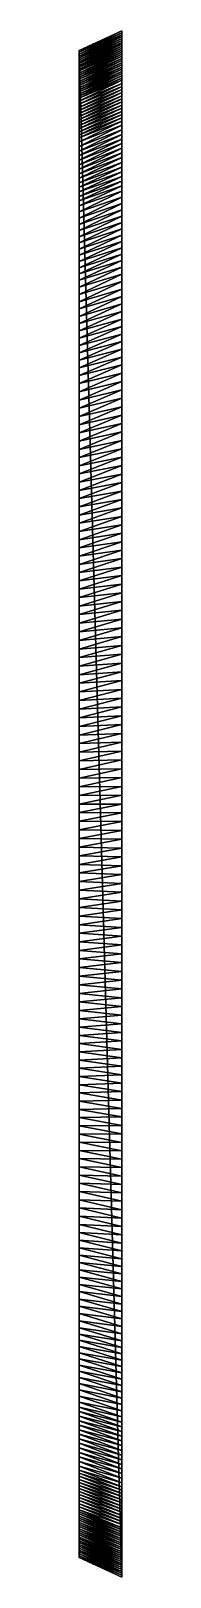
# Model space of a CAD drawing. Header units: metres. Extents: x -3 to 177, y -14 to 14.
# Drawn here: x -3.2 to -2.8, y -7.24 to 7.24 of the extents above; entities that cross this region are included whole.
import ezdxf

# ---------------------------------------------------------------- set-up
doc = ezdxf.new("R2010")
doc.units = ezdxf.units.M
doc.layers.add('AFT_PEAK', color=7, linetype='Continuous', true_color=0x74a6a7)
doc.layers.add('HULL', color=7, linetype='Continuous', true_color=0x528ba5)

msp = doc.modelspace()

# ---------------------------------------------------------------- linework, layer by layer
at = {"layer": 'AFT_PEAK'}
for points in [[(-3.2, 7.043, 14.81), (-3.2, 7.06, 14.889), (-2.8, 7.243, 14.882)], [(-3.2, 7.043, 14.81), (-2.8, 7.243, 14.882), (-2.8, 7.225, 14.801)], [(-3.2, 7.06, 14.889), (-2.8, -7.243, 14.882), (-2.8, 7.243, 14.882)], [(-3.2, 7.025, 14.731), (-3.2, 7.043, 14.81), (-2.8, 7.225, 14.801)], [(-3.2, 7.025, 14.731), (-2.8, 7.225, 14.801), (-2.8, 7.207, 14.72)], [(-3.2, 7.008, 14.652), (-3.2, 7.025, 14.731), (-2.8, 7.207, 14.72)], [(-3.2, 7.008, 14.652), (-2.8, 7.207, 14.72), (-2.8, 7.19, 14.64)], [(-3.2, 6.99, 14.573), (-3.2, 7.008, 14.652), (-2.8, 7.19, 14.64)], [(-3.2, 6.99, 14.573), (-2.8, 7.19, 14.64), (-2.8, 7.172, 14.559)], [(-3.2, 6.973, 14.495), (-3.2, 6.99, 14.573), (-2.8, 7.172, 14.559)], [(-3.2, 6.973, 14.495), (-2.8, 7.172, 14.559), (-2.8, 7.154, 14.478)], [(-3.2, 6.955, 14.416), (-3.2, 6.973, 14.495), (-2.8, 7.154, 14.478)], [(-3.2, 6.955, 14.416), (-2.8, 7.154, 14.478), (-2.8, 7.136, 14.398)], [(-3.2, 6.938, 14.337), (-3.2, 6.955, 14.416), (-2.8, 7.136, 14.398)], [(-3.2, 6.938, 14.337), (-2.8, 7.136, 14.398), (-2.8, 7.118, 14.317)], [(-3.2, 6.92, 14.258), (-3.2, 6.938, 14.337), (-2.8, 7.118, 14.317)], [(-3.2, 6.92, 14.258), (-2.8, 7.118, 14.317), (-2.8, 7.1, 14.236)], [(-3.2, 6.903, 14.179), (-3.2, 6.92, 14.258), (-2.8, 7.1, 14.236)], [(-3.2, 6.903, 14.179), (-2.8, 7.1, 14.236), (-2.8, 7.082, 14.156)], [(-3.2, 6.885, 14.1), (-3.2, 6.903, 14.179), (-2.8, 7.082, 14.156)], [(-3.2, 6.885, 14.1), (-2.8, 7.082, 14.156), (-2.8, 7.064, 14.075)], [(-3.2, 6.868, 14.021), (-3.2, 6.885, 14.1), (-2.8, 7.064, 14.075)], [(-3.2, 6.868, 14.021), (-2.8, 7.064, 14.075), (-2.8, 7.045, 13.994)], [(-3.2, 7.06, 14.889), (-3.2, -7.06, 14.889), (-2.8, -7.243, 14.882)], [(-3.2, -7.043, 14.81), (-3.2, -7.06, 14.889), (-3.2, 7.06, 14.889)], [(-3.2, -7.043, 14.81), (-3.2, 7.06, 14.889), (-3.2, 7.043, 14.81)], [(-3.2, 6.849, 13.943), (-3.2, 6.868, 14.021), (-2.8, 7.045, 13.994)], [(-3.2, 6.849, 13.943), (-2.8, 7.045, 13.994), (-2.8, 7.026, 13.914)], [(-3.2, -7.043, 14.81), (-3.2, 7.043, 14.81), (-3.2, 7.025, 14.731)], [(-3.2, 6.829, 13.864), (-3.2, 6.849, 13.943), (-2.8, 7.026, 13.914)], [(-3.2, 6.829, 13.864), (-2.8, 7.026, 13.914), (-2.8, 7.006, 13.834)], [(-3.2, -7.025, 14.731), (-3.2, -7.043, 14.81), (-3.2, 7.025, 14.731)], [(-3.2, -7.025, 14.731), (-3.2, 7.025, 14.731), (-3.2, 7.008, 14.652)], [(-3.2, -7.025, 14.731), (-3.2, 7.008, 14.652), (-3.2, 6.99, 14.573)], [(-3.2, 6.809, 13.786), (-3.2, 6.829, 13.864), (-2.8, 7.006, 13.834)], [(-3.2, 6.809, 13.786), (-2.8, 7.006, 13.834), (-2.8, 6.986, 13.754)], [(-3.2, -7.025, 14.731), (-3.2, 6.99, 14.573), (-3.2, 6.973, 14.495)], [(-3.2, 6.79, 13.707), (-3.2, 6.809, 13.786), (-2.8, 6.986, 13.754)], [(-3.2, 6.79, 13.707), (-2.8, 6.986, 13.754), (-2.8, 6.966, 13.673)], [(-3.2, -7.025, 14.731), (-3.2, 6.973, 14.495), (-3.2, 6.955, 14.416)], [(-3.2, 6.77, 13.629), (-3.2, 6.79, 13.707), (-2.8, 6.966, 13.673)], [(-3.2, 6.77, 13.629), (-2.8, 6.966, 13.673), (-2.8, 6.945, 13.593)], [(-3.2, -7.025, 14.731), (-3.2, 6.955, 14.416), (-3.2, 6.938, 14.337)], [(-3.2, 6.75, 13.551), (-3.2, 6.77, 13.629), (-2.8, 6.945, 13.593)], [(-3.2, 6.75, 13.551), (-2.8, 6.945, 13.593), (-2.8, 6.925, 13.513)], [(-3.2, 6.849, 13.943), (-3.2, 6.938, 14.337), (-3.2, 6.92, 14.258)], [(-3.2, 6.938, 14.337), (-3.2, 6.75, 13.551), (-3.2, 6.731, 13.472)], [(-3.2, 6.938, 14.337), (-3.2, 6.77, 13.629), (-3.2, 6.75, 13.551)], [(-3.2, 6.938, 14.337), (-3.2, 6.79, 13.707), (-3.2, 6.77, 13.629)], [(-3.2, 6.938, 14.337), (-3.2, 6.809, 13.786), (-3.2, 6.79, 13.707)], [(-3.2, 6.938, 14.337), (-3.2, 6.829, 13.864), (-3.2, 6.809, 13.786)], [(-3.2, 6.938, 14.337), (-3.2, 6.849, 13.943), (-3.2, 6.829, 13.864)], [(-3.2, 6.938, 14.337), (-3.2, 6.691, 13.316), (-3.2, 6.672, 13.237)], [(-3.2, 6.938, 14.337), (-3.2, 6.711, 13.394), (-3.2, 6.691, 13.316)], [(-3.2, 6.938, 14.337), (-3.2, 6.731, 13.472), (-3.2, 6.711, 13.394)], [(-3.2, -6.829, 13.864), (-3.2, -7.025, 14.731), (-3.2, 6.938, 14.337)], [(-3.2, 6.938, 14.337), (-3.2, 6.632, 13.08), (-3.2, 6.613, 13.002)], [(-3.2, 6.938, 14.337), (-3.2, 6.652, 13.159), (-3.2, 6.632, 13.08)], [(-3.2, 6.938, 14.337), (-3.2, 6.672, 13.237), (-3.2, 6.652, 13.159)], [(-3.2, -6.809, 13.786), (-3.2, -6.829, 13.864), (-3.2, 6.938, 14.337)], [(-3.2, 6.938, 14.337), (-3.2, 6.613, 13.002), (-3.2, 6.242, 12.019)], [(-3.2, -6.556, 12.851), (-3.2, -6.809, 13.786), (-3.2, 6.938, 14.337)], [(-3.2, -6.556, 12.851), (-3.2, 6.938, 14.337), (-3.2, 6.242, 12.019)], [(-3.2, 6.731, 13.472), (-3.2, 6.75, 13.551), (-2.8, 6.925, 13.513)], [(-3.2, 6.731, 13.472), (-2.8, 6.925, 13.513), (-2.8, 6.905, 13.433)], [(-3.2, 6.849, 13.943), (-3.2, 6.92, 14.258), (-3.2, 6.903, 14.179)], [(-3.2, 6.711, 13.394), (-3.2, 6.731, 13.472), (-2.8, 6.905, 13.433)], [(-3.2, 6.711, 13.394), (-2.8, 6.905, 13.433), (-2.8, 6.884, 13.353)], [(-3.2, 6.903, 14.179), (-3.2, 6.885, 14.1), (-3.2, 6.849, 13.943)], [(-3.2, 6.885, 14.1), (-3.2, 6.868, 14.021), (-3.2, 6.849, 13.943)], [(-3.2, 6.691, 13.316), (-3.2, 6.711, 13.394), (-2.8, 6.884, 13.353)], [(-3.2, 6.691, 13.316), (-2.8, 6.884, 13.353), (-2.8, 6.864, 13.273)], [(-3.2, 6.672, 13.237), (-3.2, 6.691, 13.316), (-2.8, 6.864, 13.273)], [(-3.2, 6.672, 13.237), (-2.8, 6.864, 13.273), (-2.8, 6.843, 13.193)], [(-3.2, 6.652, 13.159), (-3.2, 6.672, 13.237), (-2.8, 6.843, 13.193)], [(-3.2, 6.652, 13.159), (-2.8, 6.843, 13.193), (-2.8, 6.823, 13.113)], [(-3.2, 6.632, 13.08), (-3.2, 6.652, 13.159), (-2.8, 6.823, 13.113)], [(-3.2, 6.632, 13.08), (-2.8, 6.823, 13.113), (-2.8, 6.802, 13.033)], [(-3.2, 6.613, 13.002), (-3.2, 6.632, 13.08), (-2.8, 6.802, 13.033)], [(-3.2, 6.613, 13.002), (-2.8, 6.802, 13.033), (-2.8, 6.781, 12.953)], [(-3.2, 6.584, 12.926), (-3.2, 6.613, 13.002), (-2.8, 6.781, 12.953)], [(-3.2, 6.584, 12.926), (-2.8, 6.781, 12.953), (-2.8, 6.752, 12.875)], [(-3.2, 6.556, 12.851), (-3.2, 6.584, 12.926), (-2.8, 6.752, 12.875)], [(-3.2, 6.556, 12.851), (-2.8, 6.752, 12.875), (-2.8, 6.724, 12.798)], [(-3.2, 6.527, 12.775), (-3.2, 6.556, 12.851), (-2.8, 6.724, 12.798)], [(-3.2, 6.527, 12.775), (-2.8, 6.724, 12.798), (-2.8, 6.695, 12.72)], [(-3.2, 6.499, 12.7), (-3.2, 6.527, 12.775), (-2.8, 6.695, 12.72)], [(-3.2, 6.499, 12.7), (-2.8, 6.695, 12.72), (-2.8, 6.666, 12.643)], [(-3.2, 6.47, 12.624), (-3.2, 6.499, 12.7), (-2.8, 6.666, 12.643)], [(-3.2, 6.47, 12.624), (-2.8, 6.666, 12.643), (-2.8, 6.636, 12.566)], [(-3.2, 6.442, 12.548), (-3.2, 6.47, 12.624), (-2.8, 6.636, 12.566)], [(-3.2, 6.442, 12.548), (-2.8, 6.636, 12.566), (-2.8, 6.607, 12.488)], [(-3.2, 6.613, 13.002), (-3.2, 6.584, 12.926), (-3.2, 6.556, 12.851)], [(-3.2, 6.613, 13.002), (-3.2, 6.527, 12.775), (-3.2, 6.499, 12.7)], [(-3.2, 6.613, 13.002), (-3.2, 6.556, 12.851), (-3.2, 6.527, 12.775)], [(-3.2, 6.613, 13.002), (-3.2, 6.47, 12.624), (-3.2, 6.442, 12.548)], [(-3.2, 6.613, 13.002), (-3.2, 6.499, 12.7), (-3.2, 6.47, 12.624)], [(-3.2, 6.613, 13.002), (-3.2, 6.413, 12.473), (-3.2, 6.385, 12.397)], [(-3.2, 6.613, 13.002), (-3.2, 6.442, 12.548), (-3.2, 6.413, 12.473)], [(-3.2, 6.613, 13.002), (-3.2, 6.299, 12.17), (-3.2, 6.271, 12.095)], [(-3.2, 6.613, 13.002), (-3.2, 6.328, 12.246), (-3.2, 6.299, 12.17)], [(-3.2, 6.613, 13.002), (-3.2, 6.356, 12.321), (-3.2, 6.328, 12.246)], [(-3.2, 6.613, 13.002), (-3.2, 6.385, 12.397), (-3.2, 6.356, 12.321)], [(-3.2, 6.613, 13.002), (-3.2, 6.271, 12.095), (-3.2, 6.242, 12.019)], [(-3.2, 6.413, 12.473), (-3.2, 6.442, 12.548), (-2.8, 6.607, 12.488)], [(-3.2, 6.413, 12.473), (-2.8, 6.607, 12.488), (-2.8, 6.578, 12.411)], [(-3.2, 6.385, 12.397), (-3.2, 6.413, 12.473), (-2.8, 6.578, 12.411)], [(-3.2, 6.385, 12.397), (-2.8, 6.578, 12.411), (-2.8, 6.548, 12.334)], [(-3.2, 6.356, 12.321), (-3.2, 6.385, 12.397), (-2.8, 6.548, 12.334)], [(-3.2, 6.356, 12.321), (-2.8, 6.548, 12.334), (-2.8, 6.519, 12.257)], [(-3.2, 6.328, 12.246), (-3.2, 6.356, 12.321), (-2.8, 6.519, 12.257)], [(-3.2, 6.328, 12.246), (-2.8, 6.519, 12.257), (-2.8, 6.489, 12.18)], [(-3.2, 6.299, 12.17), (-3.2, 6.328, 12.246), (-2.8, 6.489, 12.18)], [(-3.2, 6.299, 12.17), (-2.8, 6.489, 12.18), (-2.8, 6.459, 12.103)], [(-3.2, 6.271, 12.095), (-3.2, 6.299, 12.17), (-2.8, 6.459, 12.103)], [(-3.2, 6.271, 12.095), (-2.8, 6.459, 12.103), (-2.8, 6.429, 12.026)], [(-3.2, 6.242, 12.019), (-3.2, 6.271, 12.095), (-2.8, 6.429, 12.026)], [(-3.2, 6.242, 12.019), (-2.8, 6.429, 12.026), (-2.8, 6.399, 11.949)], [(-3.2, 6.203, 11.949), (-3.2, 6.242, 12.019), (-2.8, 6.399, 11.949)], [(-3.2, 6.203, 11.949), (-2.8, 6.399, 11.949), (-2.8, 6.359, 11.876)], [(-3.2, 6.161, 11.88), (-3.2, 6.203, 11.949), (-2.8, 6.359, 11.876)], [(-3.2, 6.161, 11.88), (-2.8, 6.359, 11.876), (-2.8, 6.316, 11.806)], [(-3.2, 6.118, 11.811), (-3.2, 6.161, 11.88), (-2.8, 6.316, 11.806)], [(-3.2, 6.118, 11.811), (-2.8, 6.316, 11.806), (-2.8, 6.273, 11.735)], [(-3.2, 6.076, 11.742), (-3.2, 6.118, 11.811), (-2.8, 6.273, 11.735)], [(-3.2, 6.076, 11.742), (-2.8, 6.273, 11.735), (-2.8, 6.23, 11.665)], [(-3.2, 6.242, 12.019), (-3.2, 6.203, 11.949), (-3.2, 6.161, 11.88)], [(-3.2, 6.242, 12.019), (-3.2, 6.161, 11.88), (-3.2, 6.118, 11.811)], [(-3.2, 6.242, 12.019), (-3.2, 6.033, 11.674), (-3.2, 5.99, 11.605)], [(-3.2, 6.242, 12.019), (-3.2, 6.076, 11.742), (-3.2, 6.033, 11.674)], [(-3.2, 6.242, 12.019), (-3.2, 6.118, 11.811), (-3.2, 6.076, 11.742)], [(-3.2, 6.242, 12.019), (-3.2, 5.99, 11.605), (-3.2, 5.948, 11.536)], [(-3.2, 6.242, 12.019), (-3.2, 5.778, 11.261), (-3.2, 5.735, 11.193)], [(-3.2, 6.242, 12.019), (-3.2, 5.82, 11.33), (-3.2, 5.778, 11.261)], [(-3.2, 6.242, 12.019), (-3.2, 5.863, 11.399), (-3.2, 5.82, 11.33)], [(-3.2, 6.242, 12.019), (-3.2, 5.905, 11.468), (-3.2, 5.863, 11.399)], [(-3.2, 6.242, 12.019), (-3.2, 5.948, 11.536), (-3.2, 5.905, 11.468)], [(-3.2, 6.242, 12.019), (-3.2, 5.735, 11.193), (-3.2, 4.501, 10.052)], [(-3.2, 6.242, 12.019), (-3.2, 4.501, 10.052), (-3.2, 2.322, 9.221)], [(-3.2, 6.242, 12.019), (-3.2, 2.322, 9.221), (-3.2, -0.727, 9.012)], [(-3.2, 6.242, 12.019), (-3.2, -0.727, 9.012), (-3.2, -5.547, 10.933)], [(-3.2, -5.547, 10.933), (-3.2, -6.556, 12.851), (-3.2, 6.242, 12.019)], [(-3.2, 6.033, 11.674), (-3.2, 6.076, 11.742), (-2.8, 6.23, 11.665)], [(-3.2, 6.033, 11.674), (-2.8, 6.23, 11.665), (-2.8, 6.187, 11.594)], [(-3.2, 5.99, 11.605), (-3.2, 6.033, 11.674), (-2.8, 6.187, 11.594)], [(-3.2, 5.99, 11.605), (-2.8, 6.187, 11.594), (-2.8, 6.144, 11.524)], [(-3.2, 5.948, 11.536), (-3.2, 5.99, 11.605), (-2.8, 6.144, 11.524)], [(-3.2, 5.948, 11.536), (-2.8, 6.144, 11.524), (-2.8, 6.1, 11.454)], [(-3.2, 5.905, 11.468), (-3.2, 5.948, 11.536), (-2.8, 6.1, 11.454)], [(-3.2, 5.905, 11.468), (-2.8, 6.1, 11.454), (-2.8, 6.056, 11.383)], [(-3.2, 5.863, 11.399), (-3.2, 5.905, 11.468), (-2.8, 6.056, 11.383)], [(-3.2, 5.863, 11.399), (-2.8, 6.056, 11.383), (-2.8, 6.012, 11.313)], [(-3.2, 5.82, 11.33), (-3.2, 5.863, 11.399), (-2.8, 6.012, 11.313)], [(-3.2, 5.82, 11.33), (-2.8, 6.012, 11.313), (-2.8, 5.968, 11.243)], [(-3.2, 5.778, 11.261), (-3.2, 5.82, 11.33), (-2.8, 5.968, 11.243)], [(-3.2, 5.778, 11.261), (-2.8, 5.968, 11.243), (-2.8, 5.924, 11.174)], [(-3.2, 5.735, 11.193), (-3.2, 5.778, 11.261), (-2.8, 5.924, 11.174)], [(-3.2, 5.735, 11.193), (-2.8, 5.924, 11.174), (-2.8, 5.88, 11.104)], [(-3.2, 5.693, 11.124), (-3.2, 5.735, 11.193), (-2.8, 5.88, 11.104)], [(-3.2, 5.693, 11.124), (-2.8, 5.88, 11.104), (-2.8, 5.835, 11.034)], [(-3.2, 5.65, 11.055), (-3.2, 5.693, 11.124), (-2.8, 5.835, 11.034)], [(-3.2, 5.65, 11.055), (-2.8, 5.835, 11.034), (-2.8, 5.791, 10.965)], [(-3.2, 5.605, 10.989), (-3.2, 5.65, 11.055), (-2.8, 5.791, 10.965)], [(-3.2, 5.605, 10.989), (-2.8, 5.791, 10.965), (-2.8, 5.743, 10.898)], [(-3.2, 5.547, 10.933), (-3.2, 5.605, 10.989), (-2.8, 5.743, 10.898)], [(-3.2, 5.547, 10.933), (-2.8, 5.743, 10.898), (-2.8, 5.685, 10.839)], [(-3.2, 5.735, 11.193), (-3.2, 5.693, 11.124), (-3.2, 5.547, 10.933)], [(-3.2, 5.735, 11.193), (-3.2, 5.257, 10.651), (-3.2, 5.199, 10.595)], [(-3.2, 5.735, 11.193), (-3.2, 5.315, 10.708), (-3.2, 5.257, 10.651)], [(-3.2, 5.735, 11.193), (-3.2, 5.373, 10.764), (-3.2, 5.315, 10.708)], [(-3.2, 5.735, 11.193), (-3.2, 5.431, 10.82), (-3.2, 5.373, 10.764)], [(-3.2, 5.735, 11.193), (-3.2, 5.489, 10.876), (-3.2, 5.431, 10.82)], [(-3.2, 5.735, 11.193), (-3.2, 5.547, 10.933), (-3.2, 5.489, 10.876)], [(-3.2, 5.735, 11.193), (-3.2, 5.199, 10.595), (-3.2, 4.501, 10.052)], [(-3.2, 5.693, 11.124), (-3.2, 5.65, 11.055), (-3.2, 5.547, 10.933)], [(-3.2, 5.489, 10.876), (-3.2, 5.547, 10.933), (-2.8, 5.685, 10.839)], [(-3.2, 5.489, 10.876), (-2.8, 5.685, 10.839), (-2.8, 5.626, 10.781)], [(-3.2, 5.65, 11.055), (-3.2, 5.605, 10.989), (-3.2, 5.547, 10.933)], [(-3.2, 5.431, 10.82), (-3.2, 5.489, 10.876), (-2.8, 5.626, 10.781)], [(-3.2, 5.431, 10.82), (-2.8, 5.626, 10.781), (-2.8, 5.567, 10.723)], [(-3.2, 5.373, 10.764), (-3.2, 5.431, 10.82), (-2.8, 5.567, 10.723)], [(-3.2, 5.373, 10.764), (-2.8, 5.567, 10.723), (-2.8, 5.508, 10.665)], [(-3.2, 5.315, 10.708), (-3.2, 5.373, 10.764), (-2.8, 5.508, 10.665)], [(-3.2, 5.315, 10.708), (-2.8, 5.508, 10.665), (-2.8, 5.449, 10.607)], [(-3.2, 5.257, 10.651), (-3.2, 5.315, 10.708), (-2.8, 5.449, 10.607)], [(-3.2, 5.257, 10.651), (-2.8, 5.449, 10.607), (-2.8, 5.39, 10.55)], [(-3.2, 5.199, 10.595), (-3.2, 5.257, 10.651), (-2.8, 5.39, 10.55)], [(-3.2, 5.199, 10.595), (-2.8, 5.39, 10.55), (-2.8, 5.331, 10.492)], [(-3.2, 5.141, 10.539), (-3.2, 5.199, 10.595), (-2.8, 5.331, 10.492)], [(-3.2, 5.141, 10.539), (-2.8, 5.331, 10.492), (-2.8, 5.271, 10.435)], [(-3.2, 5.083, 10.482), (-3.2, 5.141, 10.539), (-2.8, 5.271, 10.435)], [(-3.2, 5.083, 10.482), (-2.8, 5.271, 10.435), (-2.8, 5.211, 10.378)], [(-3.2, 5.025, 10.426), (-3.2, 5.083, 10.482), (-2.8, 5.211, 10.378)], [(-3.2, 5.025, 10.426), (-2.8, 5.211, 10.378), (-2.8, 5.151, 10.321)], [(-3.2, 4.843, 10.267), (-3.2, 5.199, 10.595), (-3.2, 5.141, 10.539)], [(-3.2, 5.199, 10.595), (-3.2, 4.569, 10.095), (-3.2, 4.501, 10.052)], [(-3.2, 5.199, 10.595), (-3.2, 4.638, 10.138), (-3.2, 4.569, 10.095)], [(-3.2, 5.199, 10.595), (-3.2, 4.706, 10.181), (-3.2, 4.638, 10.138)], [(-3.2, 5.199, 10.595), (-3.2, 4.775, 10.224), (-3.2, 4.706, 10.181)], [(-3.2, 5.199, 10.595), (-3.2, 4.843, 10.267), (-3.2, 4.775, 10.224)], [(-3.2, 4.967, 10.37), (-3.2, 5.025, 10.426), (-2.8, 5.151, 10.321)], [(-3.2, 4.967, 10.37), (-2.8, 5.151, 10.321), (-2.8, 5.091, 10.264)], [(-3.2, 4.843, 10.267), (-3.2, 5.141, 10.539), (-3.2, 5.083, 10.482)], [(-3.2, 4.909, 10.314), (-3.2, 4.967, 10.37), (-2.8, 5.091, 10.264)], [(-3.2, 4.909, 10.314), (-2.8, 5.091, 10.264), (-2.8, 5.031, 10.208)], [(-3.2, 4.843, 10.267), (-3.2, 5.083, 10.482), (-3.2, 5.025, 10.426)], [(-3.2, 4.843, 10.267), (-3.2, 4.909, 10.314), (-2.8, 5.031, 10.208)], [(-3.2, 4.843, 10.267), (-2.8, 5.031, 10.208), (-2.8, 4.963, 10.16)], [(-3.2, 5.025, 10.426), (-3.2, 4.967, 10.37), (-3.2, 4.843, 10.267)], [(-3.2, 4.967, 10.37), (-3.2, 4.909, 10.314), (-3.2, 4.843, 10.267)], [(-3.2, 4.775, 10.224), (-3.2, 4.843, 10.267), (-2.8, 4.963, 10.16)], [(-3.2, 4.775, 10.224), (-2.8, 4.963, 10.16), (-2.8, 4.894, 10.116)], [(-3.2, 4.706, 10.181), (-3.2, 4.775, 10.224), (-2.8, 4.894, 10.116)], [(-3.2, 4.706, 10.181), (-2.8, 4.894, 10.116), (-2.8, 4.824, 10.072)], [(-3.2, 4.638, 10.138), (-3.2, 4.706, 10.181), (-2.8, 4.824, 10.072)], [(-3.2, 4.638, 10.138), (-2.8, 4.824, 10.072), (-2.8, 4.754, 10.027)], [(-3.2, 4.569, 10.095), (-3.2, 4.638, 10.138), (-2.8, 4.754, 10.027)], [(-3.2, 4.569, 10.095), (-2.8, 4.754, 10.027), (-2.8, 4.685, 9.983)], [(-3.2, 4.501, 10.052), (-3.2, 4.569, 10.095), (-2.8, 4.685, 9.983)], [(-3.2, 4.501, 10.052), (-2.8, 4.685, 9.983), (-2.8, 4.614, 9.939)], [(-3.2, 4.432, 10.009), (-3.2, 4.501, 10.052), (-2.8, 4.614, 9.939)], [(-3.2, 4.432, 10.009), (-2.8, 4.614, 9.939), (-2.8, 4.544, 9.896)], [(-3.2, 4.364, 9.966), (-3.2, 4.432, 10.009), (-2.8, 4.544, 9.896)], [(-3.2, 4.364, 9.966), (-2.8, 4.544, 9.896), (-2.8, 4.474, 9.853)], [(-3.2, 4.015, 9.764), (-3.2, 4.501, 10.052), (-3.2, 4.432, 10.009)], [(-3.2, 4.501, 10.052), (-3.2, 4.015, 9.764), (-3.2, 3.4, 9.565)], [(-3.2, 4.501, 10.052), (-3.2, 2.784, 9.368), (-3.2, 2.707, 9.344)], [(-3.2, 4.501, 10.052), (-3.2, 2.861, 9.393), (-3.2, 2.784, 9.368)], [(-3.2, 4.501, 10.052), (-3.2, 2.938, 9.417), (-3.2, 2.861, 9.393)], [(-3.2, 4.501, 10.052), (-3.2, 3.015, 9.442), (-3.2, 2.938, 9.417)], [(-3.2, 4.501, 10.052), (-3.2, 3.092, 9.466), (-3.2, 3.015, 9.442)], [(-3.2, 4.501, 10.052), (-3.2, 3.169, 9.491), (-3.2, 3.092, 9.466)], [(-3.2, 4.501, 10.052), (-3.2, 3.246, 9.516), (-3.2, 3.169, 9.491)], [(-3.2, 4.501, 10.052), (-3.2, 3.323, 9.54), (-3.2, 3.246, 9.516)], [(-3.2, 4.501, 10.052), (-3.2, 3.4, 9.565), (-3.2, 3.323, 9.54)], [(-3.2, 4.501, 10.052), (-3.2, 2.399, 9.245), (-3.2, 2.322, 9.221)], [(-3.2, 4.501, 10.052), (-3.2, 2.476, 9.27), (-3.2, 2.399, 9.245)], [(-3.2, 4.501, 10.052), (-3.2, 2.553, 9.294), (-3.2, 2.476, 9.27)], [(-3.2, 4.501, 10.052), (-3.2, 2.63, 9.319), (-3.2, 2.553, 9.294)], [(-3.2, 4.501, 10.052), (-3.2, 2.707, 9.344), (-3.2, 2.63, 9.319)], [(-3.2, 4.296, 9.923), (-3.2, 4.364, 9.966), (-2.8, 4.474, 9.853)], [(-3.2, 4.296, 9.923), (-2.8, 4.474, 9.853), (-2.8, 4.403, 9.809)], [(-3.2, 4.015, 9.764), (-3.2, 4.432, 10.009), (-3.2, 4.364, 9.966)], [(-3.2, 4.227, 9.88), (-3.2, 4.296, 9.923), (-2.8, 4.403, 9.809)], [(-3.2, 4.227, 9.88), (-2.8, 4.403, 9.809), (-2.8, 4.333, 9.766)], [(-3.2, 4.015, 9.764), (-3.2, 4.364, 9.966), (-3.2, 4.296, 9.923)], [(-3.2, 4.159, 9.837), (-3.2, 4.227, 9.88), (-2.8, 4.333, 9.766)], [(-3.2, 4.159, 9.837), (-2.8, 4.333, 9.766), (-2.8, 4.262, 9.724)], [(-3.2, 4.015, 9.764), (-3.2, 4.296, 9.923), (-3.2, 4.227, 9.88)], [(-3.2, 4.087, 9.8), (-3.2, 4.159, 9.837), (-2.8, 4.262, 9.724)], [(-3.2, 4.087, 9.8), (-2.8, 4.262, 9.724), (-2.8, 4.188, 9.686)], [(-3.2, 4.227, 9.88), (-3.2, 4.159, 9.837), (-3.2, 4.015, 9.764)], [(-3.2, 4.015, 9.764), (-3.2, 4.087, 9.8), (-2.8, 4.188, 9.686)], [(-3.2, 4.015, 9.764), (-2.8, 4.188, 9.686), (-2.8, 4.114, 9.65)], [(-3.2, 4.159, 9.837), (-3.2, 4.087, 9.8), (-3.2, 4.015, 9.764)], [(-3.2, 3.939, 9.737), (-3.2, 4.015, 9.764), (-2.8, 4.114, 9.65)], [(-3.2, 3.939, 9.737), (-2.8, 4.114, 9.65), (-2.8, 4.036, 9.622)], [(-3.2, 3.862, 9.712), (-3.2, 3.939, 9.737), (-2.8, 4.036, 9.622)], [(-3.2, 3.862, 9.712), (-2.8, 4.036, 9.622), (-2.8, 3.958, 9.596)], [(-3.2, 4.015, 9.764), (-3.2, 3.939, 9.737), (-3.2, 3.862, 9.712)], [(-3.2, 4.015, 9.764), (-3.2, 3.785, 9.687), (-3.2, 3.708, 9.663)], [(-3.2, 4.015, 9.764), (-3.2, 3.862, 9.712), (-3.2, 3.785, 9.687)], [(-3.2, 4.015, 9.764), (-3.2, 3.477, 9.589), (-3.2, 3.4, 9.565)], [(-3.2, 4.015, 9.764), (-3.2, 3.554, 9.614), (-3.2, 3.477, 9.589)], [(-3.2, 4.015, 9.764), (-3.2, 3.631, 9.638), (-3.2, 3.554, 9.614)], [(-3.2, 4.015, 9.764), (-3.2, 3.708, 9.663), (-3.2, 3.631, 9.638)], [(-3.2, 3.785, 9.687), (-3.2, 3.862, 9.712), (-2.8, 3.958, 9.596)], [(-3.2, 3.785, 9.687), (-2.8, 3.958, 9.596), (-2.8, 3.88, 9.57)], [(-3.2, 3.708, 9.663), (-3.2, 3.785, 9.687), (-2.8, 3.88, 9.57)], [(-3.2, 3.708, 9.663), (-2.8, 3.88, 9.57), (-2.8, 3.801, 9.545)], [(-3.2, 3.631, 9.638), (-3.2, 3.708, 9.663), (-2.8, 3.801, 9.545)], [(-3.2, 3.631, 9.638), (-2.8, 3.801, 9.545), (-2.8, 3.722, 9.52)], [(-3.2, 3.554, 9.614), (-3.2, 3.631, 9.638), (-2.8, 3.722, 9.52)], [(-3.2, 3.554, 9.614), (-2.8, 3.722, 9.52), (-2.8, 3.643, 9.495)], [(-3.2, 3.477, 9.589), (-3.2, 3.554, 9.614), (-2.8, 3.643, 9.495)], [(-3.2, 3.477, 9.589), (-2.8, 3.643, 9.495), (-2.8, 3.564, 9.47)], [(-3.2, 3.4, 9.565), (-3.2, 3.477, 9.589), (-2.8, 3.564, 9.47)], [(-3.2, 3.4, 9.565), (-2.8, 3.564, 9.47), (-2.8, 3.486, 9.445)], [(-3.2, 3.323, 9.54), (-3.2, 3.4, 9.565), (-2.8, 3.486, 9.445)], [(-3.2, 3.323, 9.54), (-2.8, 3.486, 9.445), (-2.8, 3.407, 9.42)], [(-3.2, 3.246, 9.516), (-3.2, 3.323, 9.54), (-2.8, 3.407, 9.42)], [(-3.2, 3.246, 9.516), (-2.8, 3.407, 9.42), (-2.8, 3.328, 9.396)], [(-3.2, 3.169, 9.491), (-3.2, 3.246, 9.516), (-2.8, 3.328, 9.396)], [(-3.2, 3.169, 9.491), (-2.8, 3.328, 9.396), (-2.8, 3.249, 9.372)], [(-3.2, 3.092, 9.466), (-3.2, 3.169, 9.491), (-2.8, 3.249, 9.372)], [(-3.2, 3.092, 9.466), (-2.8, 3.249, 9.372), (-2.8, 3.17, 9.348)], [(-3.2, 3.015, 9.442), (-3.2, 3.092, 9.466), (-2.8, 3.17, 9.348)], [(-3.2, 3.015, 9.442), (-2.8, 3.17, 9.348), (-2.8, 3.091, 9.324)], [(-3.2, 2.938, 9.417), (-3.2, 3.015, 9.442), (-2.8, 3.091, 9.324)], [(-3.2, 2.938, 9.417), (-2.8, 3.091, 9.324), (-2.8, 3.011, 9.301)], [(-3.2, 2.861, 9.393), (-3.2, 2.938, 9.417), (-2.8, 3.011, 9.301)], [(-3.2, 2.861, 9.393), (-2.8, 3.011, 9.301), (-2.8, 2.932, 9.277)], [(-3.2, 2.784, 9.368), (-3.2, 2.861, 9.393), (-2.8, 2.932, 9.277)], [(-3.2, 2.784, 9.368), (-2.8, 2.932, 9.277), (-2.8, 2.853, 9.254)], [(-3.2, 2.707, 9.344), (-3.2, 2.784, 9.368), (-2.8, 2.853, 9.254)], [(-3.2, 2.707, 9.344), (-2.8, 2.853, 9.254), (-2.8, 2.774, 9.23)], [(-3.2, 2.63, 9.319), (-3.2, 2.707, 9.344), (-2.8, 2.774, 9.23)], [(-3.2, 2.63, 9.319), (-2.8, 2.774, 9.23), (-2.8, 2.695, 9.207)], [(-3.2, 2.553, 9.294), (-3.2, 2.63, 9.319), (-2.8, 2.695, 9.207)], [(-3.2, 2.553, 9.294), (-2.8, 2.695, 9.207), (-2.8, 2.616, 9.184)], [(-3.2, 2.476, 9.27), (-3.2, 2.553, 9.294), (-2.8, 2.616, 9.184)], [(-3.2, 2.476, 9.27), (-2.8, 2.616, 9.184), (-2.8, 2.536, 9.161)], [(-3.2, 2.399, 9.245), (-3.2, 2.476, 9.27), (-2.8, 2.536, 9.161)], [(-3.2, 2.399, 9.245), (-2.8, 2.536, 9.161), (-2.8, 2.457, 9.138)], [(-3.2, 2.322, 9.221), (-3.2, 2.399, 9.245), (-2.8, 2.457, 9.138)], [(-3.2, 2.322, 9.221), (-2.8, 2.457, 9.138), (-2.8, 2.378, 9.115)], [(-3.2, 2.245, 9.196), (-3.2, 2.322, 9.221), (-2.8, 2.378, 9.115)], [(-3.2, 2.245, 9.196), (-2.8, 2.378, 9.115), (-2.8, 2.299, 9.092)], [(-3.2, 1.131, 9.03), (-3.2, 2.322, 9.221), (-3.2, 2.245, 9.196)], [(-3.2, 2.322, 9.221), (-3.2, 1.131, 9.03), (-3.2, -0.727, 9.012)], [(-3.2, 2.168, 9.172), (-3.2, 2.245, 9.196), (-2.8, 2.299, 9.092)], [(-3.2, 2.168, 9.172), (-2.8, 2.299, 9.092), (-2.8, 2.219, 9.07)], [(-3.2, 1.131, 9.03), (-3.2, 2.245, 9.196), (-3.2, 2.168, 9.172)], [(-3.2, 2.091, 9.147), (-3.2, 2.168, 9.172), (-2.8, 2.219, 9.07)], [(-3.2, 2.091, 9.147), (-2.8, 2.219, 9.07), (-2.8, 2.14, 9.047)], [(-3.2, 2.168, 9.172), (-3.2, 2.091, 9.147), (-3.2, 1.774, 9.095)], [(-3.2, 2.168, 9.172), (-3.2, 1.291, 9.046), (-3.2, 1.211, 9.038)], [(-3.2, 2.168, 9.172), (-3.2, 1.372, 9.055), (-3.2, 1.291, 9.046)], [(-3.2, 2.168, 9.172), (-3.2, 1.452, 9.063), (-3.2, 1.372, 9.055)], [(-3.2, 2.168, 9.172), (-3.2, 1.533, 9.071), (-3.2, 1.452, 9.063)], [(-3.2, 2.168, 9.172), (-3.2, 1.613, 9.079), (-3.2, 1.533, 9.071)], [(-3.2, 2.168, 9.172), (-3.2, 1.693, 9.087), (-3.2, 1.613, 9.079)], [(-3.2, 2.168, 9.172), (-3.2, 1.774, 9.095), (-3.2, 1.693, 9.087)], [(-3.2, 2.168, 9.172), (-3.2, 1.211, 9.038), (-3.2, 1.131, 9.03)], [(-3.2, 2.014, 9.123), (-3.2, 2.091, 9.147), (-2.8, 2.14, 9.047)], [(-3.2, 2.014, 9.123), (-2.8, 2.14, 9.047), (-2.8, 2.061, 9.024)], [(-3.2, 2.091, 9.147), (-3.2, 2.014, 9.123), (-3.2, 1.935, 9.111)], [(-3.2, 2.091, 9.147), (-3.2, 1.854, 9.103), (-3.2, 1.774, 9.095)], [(-3.2, 2.091, 9.147), (-3.2, 1.935, 9.111), (-3.2, 1.854, 9.103)], [(-3.2, 1.935, 9.111), (-3.2, 2.014, 9.123), (-2.8, 2.061, 9.024)], [(-3.2, 1.935, 9.111), (-2.8, 2.061, 9.024), (-2.8, 1.979, 9.013)], [(-3.2, 1.854, 9.103), (-3.2, 1.935, 9.111), (-2.8, 1.979, 9.013)], [(-3.2, 1.854, 9.103), (-2.8, 1.979, 9.013), (-2.8, 1.897, 9.005)], [(-3.2, 1.774, 9.095), (-3.2, 1.854, 9.103), (-2.8, 1.897, 9.005)], [(-3.2, 1.774, 9.095), (-2.8, 1.897, 9.005), (-2.8, 1.815, 8.997)], [(-3.2, 1.693, 9.087), (-3.2, 1.774, 9.095), (-2.8, 1.815, 8.997)], [(-3.2, 1.693, 9.087), (-2.8, 1.815, 8.997), (-2.8, 1.732, 8.989)], [(-3.2, 1.613, 9.079), (-3.2, 1.693, 9.087), (-2.8, 1.732, 8.989)], [(-3.2, 1.613, 9.079), (-2.8, 1.732, 8.989), (-2.8, 1.65, 8.981)], [(-3.2, 1.533, 9.071), (-3.2, 1.613, 9.079), (-2.8, 1.65, 8.981)], [(-3.2, 1.533, 9.071), (-2.8, 1.65, 8.981), (-2.8, 1.568, 8.972)], [(-3.2, 1.452, 9.063), (-3.2, 1.533, 9.071), (-2.8, 1.568, 8.972)], [(-3.2, 1.452, 9.063), (-2.8, 1.568, 8.972), (-2.8, 1.486, 8.964)], [(-3.2, 1.372, 9.055), (-3.2, 1.452, 9.063), (-2.8, 1.486, 8.964)], [(-3.2, 1.372, 9.055), (-2.8, 1.486, 8.964), (-2.8, 1.403, 8.956)], [(-3.2, 1.291, 9.046), (-3.2, 1.372, 9.055), (-2.8, 1.403, 8.956)], [(-3.2, 1.291, 9.046), (-2.8, 1.403, 8.956), (-2.8, 1.321, 8.948)], [(-3.2, 1.211, 9.038), (-3.2, 1.291, 9.046), (-2.8, 1.321, 8.948)], [(-3.2, 1.211, 9.038), (-2.8, 1.321, 8.948), (-2.8, 1.239, 8.94)], [(-3.2, 1.131, 9.03), (-3.2, 1.211, 9.038), (-2.8, 1.239, 8.94)], [(-3.2, 1.131, 9.03), (-2.8, 1.239, 8.94), (-2.8, 1.156, 8.932)], [(-3.2, 1.05, 9.022), (-3.2, 1.131, 9.03), (-2.8, 1.156, 8.932)], [(-3.2, 1.05, 9.022), (-2.8, 1.156, 8.932), (-2.8, 1.074, 8.924)], [(-3.2, 1.131, 9.03), (-3.2, 1.05, 9.022), (-3.2, 0.727, 9.012)], [(-3.2, 1.131, 9.03), (-3.2, 0.485, 9.008), (-3.2, 0.404, 9.007)], [(-3.2, 1.131, 9.03), (-3.2, 0.566, 9.01), (-3.2, 0.485, 9.008)], [(-3.2, 1.131, 9.03), (-3.2, 0.646, 9.011), (-3.2, 0.566, 9.01)], [(-3.2, 1.131, 9.03), (-3.2, 0.727, 9.012), (-3.2, 0.646, 9.011)], [(-3.2, 1.131, 9.03), (-3.2, 0.404, 9.007), (-3.2, 0.323, 9.005)], [(-3.2, 1.131, 9.03), (-3.2, 0.323, 9.005), (-3.2, -0.727, 9.012)], [(-3.2, 0.97, 9.016), (-3.2, 1.05, 9.022), (-2.8, 1.074, 8.924)], [(-3.2, 0.97, 9.016), (-2.8, 1.074, 8.924), (-2.8, 0.992, 8.919)], [(-3.2, 1.05, 9.022), (-3.2, 0.97, 9.016), (-3.2, 0.889, 9.015)], [(-3.2, 1.05, 9.022), (-3.2, 0.808, 9.014), (-3.2, 0.727, 9.012)], [(-3.2, 1.05, 9.022), (-3.2, 0.889, 9.015), (-3.2, 0.808, 9.014)], [(-3.2, 0.889, 9.015), (-3.2, 0.97, 9.016), (-2.8, 0.992, 8.919)], [(-3.2, 0.889, 9.015), (-2.8, 0.992, 8.919), (-2.8, 0.909, 8.917)], [(-3.2, 0.808, 9.014), (-3.2, 0.889, 9.015), (-2.8, 0.909, 8.917)], [(-3.2, 0.808, 9.014), (-2.8, 0.909, 8.917), (-2.8, 0.826, 8.915)], [(-3.2, 0.727, 9.012), (-3.2, 0.808, 9.014), (-2.8, 0.826, 8.915)], [(-3.2, 0.727, 9.012), (-2.8, 0.826, 8.915), (-2.8, 0.744, 8.913)], [(-3.2, 0.646, 9.011), (-3.2, 0.727, 9.012), (-2.8, 0.744, 8.913)], [(-3.2, 0.646, 9.011), (-2.8, 0.744, 8.913), (-2.8, 0.661, 8.911)], [(-3.2, 0.566, 9.01), (-3.2, 0.646, 9.011), (-2.8, 0.661, 8.911)], [(-3.2, 0.566, 9.01), (-2.8, 0.661, 8.911), (-2.8, 0.579, 8.91)], [(-3.2, 0.485, 9.008), (-3.2, 0.566, 9.01), (-2.8, 0.579, 8.91)], [(-3.2, 0.485, 9.008), (-2.8, 0.579, 8.91), (-2.8, 0.496, 8.908)], [(-3.2, 0.404, 9.007), (-3.2, 0.485, 9.008), (-2.8, 0.496, 8.908)], [(-3.2, 0.404, 9.007), (-2.8, 0.496, 8.908), (-2.8, 0.413, 8.906)], [(-3.2, 0.323, 9.005), (-3.2, 0.404, 9.007), (-2.8, 0.413, 8.906)], [(-3.2, 0.323, 9.005), (-2.8, 0.413, 8.906), (-2.8, 0.331, 8.905)], [(-3.2, 0.242, 9.004), (-3.2, 0.323, 9.005), (-2.8, 0.331, 8.905)], [(-3.2, 0.242, 9.004), (-2.8, 0.331, 8.905), (-2.8, 0.248, 8.903)], [(-3.2, -0.162, 9.003), (-3.2, 0.323, 9.005), (-3.2, 0.242, 9.004)], [(-3.2, 0.323, 9.005), (-3.2, -0.323, 9.005), (-3.2, -0.404, 9.007)], [(-3.2, 0.323, 9.005), (-3.2, -0.242, 9.004), (-3.2, -0.323, 9.005)], [(-3.2, 0.323, 9.005), (-3.2, -0.162, 9.003), (-3.2, -0.242, 9.004)], [(-3.2, 0.323, 9.005), (-3.2, -0.646, 9.011), (-3.2, -0.727, 9.012)], [(-3.2, 0.323, 9.005), (-3.2, -0.566, 9.01), (-3.2, -0.646, 9.011)], [(-3.2, 0.323, 9.005), (-3.2, -0.485, 9.008), (-3.2, -0.566, 9.01)], [(-3.2, 0.323, 9.005), (-3.2, -0.404, 9.007), (-3.2, -0.485, 9.008)], [(-3.2, 0.162, 9.003), (-3.2, 0.242, 9.004), (-2.8, 0.248, 8.903)], [(-3.2, 0.162, 9.003), (-2.8, 0.248, 8.903), (-2.8, 0.165, 8.902)], [(-3.2, -0.162, 9.003), (-3.2, 0.242, 9.004), (-3.2, 0.162, 9.003)], [(-3.2, 0.081, 9.001), (-3.2, 0.162, 9.003), (-2.8, 0.165, 8.902)], [(-3.2, 0.081, 9.001), (-2.8, 0.165, 8.902), (-2.8, 0.083, 8.901)], [(-3.2, -0.162, 9.003), (-3.2, 0.162, 9.003), (-3.2, 0.081, 9.001)], [(-3.2, 0, 9), (-3.2, 0.081, 9.001), (-2.8, 0.083, 8.901)], [(-3.2, 0, 9), (-2.8, 0.083, 8.901), (-2.8, 0, 8.899)], [(-3.2, 0.081, 9.001), (-3.2, 0, 9), (-3.2, -0.081, 9.001)], [(-3.2, 0.081, 9.001), (-3.2, -0.081, 9.001), (-3.2, -0.162, 9.003)], [(-3.2, -0.081, 9.001), (-3.2, 0, 9), (-2.8, 0, 8.899)], [(-3.2, -0.081, 9.001), (-2.8, 0, 8.899), (-2.8, -0.083, 8.901)], [(-3.2, -0.162, 9.003), (-3.2, -0.081, 9.001), (-2.8, -0.083, 8.901)], [(-3.2, -0.162, 9.003), (-2.8, -0.083, 8.901), (-2.8, -0.165, 8.902)], [(-3.2, -0.242, 9.004), (-3.2, -0.162, 9.003), (-2.8, -0.165, 8.902)], [(-3.2, -0.242, 9.004), (-2.8, -0.165, 8.902), (-2.8, -0.248, 8.903)], [(-3.2, -0.323, 9.005), (-3.2, -0.242, 9.004), (-2.8, -0.248, 8.903)], [(-3.2, -0.323, 9.005), (-2.8, -0.248, 8.903), (-2.8, -0.331, 8.905)], [(-3.2, -0.404, 9.007), (-3.2, -0.323, 9.005), (-2.8, -0.331, 8.905)], [(-3.2, -0.404, 9.007), (-2.8, -0.331, 8.905), (-2.8, -0.413, 8.906)], [(-3.2, -0.485, 9.008), (-3.2, -0.404, 9.007), (-2.8, -0.413, 8.906)], [(-3.2, -0.485, 9.008), (-2.8, -0.413, 8.906), (-2.8, -0.496, 8.908)], [(-3.2, -0.566, 9.01), (-3.2, -0.485, 9.008), (-2.8, -0.496, 8.908)], [(-3.2, -0.566, 9.01), (-2.8, -0.496, 8.908), (-2.8, -0.579, 8.91)], [(-3.2, -0.646, 9.011), (-3.2, -0.566, 9.01), (-2.8, -0.579, 8.91)], [(-3.2, -0.646, 9.011), (-2.8, -0.579, 8.91), (-2.8, -0.661, 8.911)], [(-3.2, -0.727, 9.012), (-3.2, -0.646, 9.011), (-2.8, -0.661, 8.911)], [(-3.2, -0.727, 9.012), (-2.8, -0.661, 8.911), (-2.8, -0.744, 8.913)], [(-3.2, -0.808, 9.014), (-3.2, -0.727, 9.012), (-2.8, -0.744, 8.913)], [(-3.2, -1.211, 9.038), (-3.2, -0.727, 9.012), (-3.2, -0.808, 9.014)], [(-3.2, -0.727, 9.012), (-3.2, -1.693, 9.087), (-3.2, -1.774, 9.095)], [(-3.2, -0.727, 9.012), (-3.2, -1.613, 9.079), (-3.2, -1.693, 9.087)], [(-3.2, -0.727, 9.012), (-3.2, -1.533, 9.071), (-3.2, -1.613, 9.079)], [(-3.2, -0.727, 9.012), (-3.2, -1.452, 9.063), (-3.2, -1.533, 9.071)], [(-3.2, -0.727, 9.012), (-3.2, -1.372, 9.055), (-3.2, -1.452, 9.063)], [(-3.2, -0.727, 9.012), (-3.2, -1.291, 9.046), (-3.2, -1.372, 9.055)], [(-3.2, -0.727, 9.012), (-3.2, -1.211, 9.038), (-3.2, -1.291, 9.046)], [(-3.2, -0.727, 9.012), (-3.2, -1.774, 9.095), (-3.2, -2.707, 9.344)], [(-3.2, -0.727, 9.012), (-3.2, -3.785, 9.687), (-3.2, -3.862, 9.712)], [(-3.2, -0.727, 9.012), (-3.2, -3.708, 9.663), (-3.2, -3.785, 9.687)], [(-3.2, -0.727, 9.012), (-3.2, -3.631, 9.638), (-3.2, -3.708, 9.663)], [(-3.2, -0.727, 9.012), (-3.2, -3.554, 9.614), (-3.2, -3.631, 9.638)], [(-3.2, -0.727, 9.012), (-3.2, -3.477, 9.589), (-3.2, -3.554, 9.614)], [(-3.2, -0.727, 9.012), (-3.2, -3.4, 9.565), (-3.2, -3.477, 9.589)], [(-3.2, -0.727, 9.012), (-3.2, -3.323, 9.54), (-3.2, -3.4, 9.565)], [(-3.2, -0.727, 9.012), (-3.2, -3.246, 9.516), (-3.2, -3.323, 9.54)], [(-3.2, -0.727, 9.012), (-3.2, -3.169, 9.491), (-3.2, -3.246, 9.516)], [(-3.2, -0.727, 9.012), (-3.2, -3.092, 9.466), (-3.2, -3.169, 9.491)], [(-3.2, -0.727, 9.012), (-3.2, -3.015, 9.442), (-3.2, -3.092, 9.466)], [(-3.2, -0.727, 9.012), (-3.2, -2.938, 9.417), (-3.2, -3.015, 9.442)], [(-3.2, -0.727, 9.012), (-3.2, -2.861, 9.393), (-3.2, -2.938, 9.417)], [(-3.2, -0.727, 9.012), (-3.2, -2.784, 9.368), (-3.2, -2.861, 9.393)], [(-3.2, -0.727, 9.012), (-3.2, -2.707, 9.344), (-3.2, -2.784, 9.368)], [(-3.2, -0.727, 9.012), (-3.2, -3.862, 9.712), (-3.2, -5.547, 10.933)], [(-3.2, -0.808, 9.014), (-2.8, -0.744, 8.913), (-2.8, -0.826, 8.915)], [(-3.2, -0.889, 9.015), (-3.2, -0.808, 9.014), (-2.8, -0.826, 8.915)], [(-3.2, -1.211, 9.038), (-3.2, -0.808, 9.014), (-3.2, -0.889, 9.015)], [(-3.2, -0.889, 9.015), (-2.8, -0.826, 8.915), (-2.8, -0.909, 8.917)], [(-3.2, -0.97, 9.016), (-3.2, -0.889, 9.015), (-2.8, -0.909, 8.917)], [(-3.2, -1.211, 9.038), (-3.2, -0.889, 9.015), (-3.2, -0.97, 9.016)], [(-3.2, -0.97, 9.016), (-2.8, -0.909, 8.917), (-2.8, -0.992, 8.919)], [(-3.2, -1.05, 9.022), (-3.2, -0.97, 9.016), (-2.8, -0.992, 8.919)], [(-3.2, -0.97, 9.016), (-3.2, -1.05, 9.022), (-3.2, -1.131, 9.03)], [(-3.2, -0.97, 9.016), (-3.2, -1.131, 9.03), (-3.2, -1.211, 9.038)], [(-3.2, -1.05, 9.022), (-2.8, -0.992, 8.919), (-2.8, -1.074, 8.924)], [(-3.2, -1.131, 9.03), (-3.2, -1.05, 9.022), (-2.8, -1.074, 8.924)], [(-3.2, -1.131, 9.03), (-2.8, -1.074, 8.924), (-2.8, -1.156, 8.932)], [(-3.2, -1.211, 9.038), (-3.2, -1.131, 9.03), (-2.8, -1.156, 8.932)], [(-3.2, -1.211, 9.038), (-2.8, -1.156, 8.932), (-2.8, -1.239, 8.94)], [(-3.2, -1.291, 9.046), (-3.2, -1.211, 9.038), (-2.8, -1.239, 8.94)], [(-3.2, -1.291, 9.046), (-2.8, -1.239, 8.94), (-2.8, -1.321, 8.948)], [(-3.2, -1.372, 9.055), (-3.2, -1.291, 9.046), (-2.8, -1.321, 8.948)], [(-3.2, -1.372, 9.055), (-2.8, -1.321, 8.948), (-2.8, -1.403, 8.956)], [(-3.2, -1.452, 9.063), (-3.2, -1.372, 9.055), (-2.8, -1.403, 8.956)], [(-3.2, -1.452, 9.063), (-2.8, -1.403, 8.956), (-2.8, -1.486, 8.964)], [(-3.2, -1.533, 9.071), (-3.2, -1.452, 9.063), (-2.8, -1.486, 8.964)], [(-3.2, -1.533, 9.071), (-2.8, -1.486, 8.964), (-2.8, -1.568, 8.972)], [(-3.2, -1.613, 9.079), (-3.2, -1.533, 9.071), (-2.8, -1.568, 8.972)], [(-3.2, -1.613, 9.079), (-2.8, -1.568, 8.972), (-2.8, -1.65, 8.981)], [(-3.2, -1.693, 9.087), (-3.2, -1.613, 9.079), (-2.8, -1.65, 8.981)], [(-3.2, -1.693, 9.087), (-2.8, -1.65, 8.981), (-2.8, -1.732, 8.989)], [(-3.2, -1.774, 9.095), (-3.2, -1.693, 9.087), (-2.8, -1.732, 8.989)], [(-3.2, -1.774, 9.095), (-2.8, -1.732, 8.989), (-2.8, -1.815, 8.997)], [(-3.2, -1.854, 9.103), (-3.2, -1.774, 9.095), (-2.8, -1.815, 8.997)], [(-3.2, -1.774, 9.095), (-3.2, -1.854, 9.103), (-3.2, -2.014, 9.123)], [(-3.2, -1.774, 9.095), (-3.2, -2.245, 9.196), (-3.2, -2.322, 9.221)], [(-3.2, -1.774, 9.095), (-3.2, -2.168, 9.172), (-3.2, -2.245, 9.196)], [(-3.2, -1.774, 9.095), (-3.2, -2.091, 9.147), (-3.2, -2.168, 9.172)], [(-3.2, -1.774, 9.095), (-3.2, -2.014, 9.123), (-3.2, -2.091, 9.147)], [(-3.2, -1.774, 9.095), (-3.2, -2.63, 9.319), (-3.2, -2.707, 9.344)], [(-3.2, -1.774, 9.095), (-3.2, -2.553, 9.294), (-3.2, -2.63, 9.319)], [(-3.2, -1.774, 9.095), (-3.2, -2.476, 9.27), (-3.2, -2.553, 9.294)], [(-3.2, -1.774, 9.095), (-3.2, -2.399, 9.245), (-3.2, -2.476, 9.27)], [(-3.2, -1.774, 9.095), (-3.2, -2.322, 9.221), (-3.2, -2.399, 9.245)], [(-3.2, -1.854, 9.103), (-2.8, -1.815, 8.997), (-2.8, -1.897, 9.005)], [(-3.2, -1.935, 9.111), (-3.2, -1.854, 9.103), (-2.8, -1.897, 9.005)], [(-3.2, -1.854, 9.103), (-3.2, -1.935, 9.111), (-3.2, -2.014, 9.123)], [(-3.2, -1.935, 9.111), (-2.8, -1.897, 9.005), (-2.8, -1.979, 9.013)], [(-3.2, -2.014, 9.123), (-3.2, -1.935, 9.111), (-2.8, -1.979, 9.013)], [(-3.2, -2.014, 9.123), (-2.8, -1.979, 9.013), (-2.8, -2.061, 9.024)], [(-3.2, -2.091, 9.147), (-3.2, -2.014, 9.123), (-2.8, -2.061, 9.024)], [(-3.2, -2.091, 9.147), (-2.8, -2.061, 9.024), (-2.8, -2.14, 9.047)], [(-3.2, -2.168, 9.172), (-3.2, -2.091, 9.147), (-2.8, -2.14, 9.047)], [(-3.2, -2.168, 9.172), (-2.8, -2.14, 9.047), (-2.8, -2.219, 9.07)], [(-3.2, -2.245, 9.196), (-3.2, -2.168, 9.172), (-2.8, -2.219, 9.07)], [(-3.2, -2.245, 9.196), (-2.8, -2.219, 9.07), (-2.8, -2.299, 9.092)], [(-3.2, -2.322, 9.221), (-3.2, -2.245, 9.196), (-2.8, -2.299, 9.092)], [(-3.2, -2.322, 9.221), (-2.8, -2.299, 9.092), (-2.8, -2.378, 9.115)], [(-3.2, -2.399, 9.245), (-3.2, -2.322, 9.221), (-2.8, -2.378, 9.115)], [(-3.2, -2.399, 9.245), (-2.8, -2.378, 9.115), (-2.8, -2.457, 9.138)], [(-3.2, -2.476, 9.27), (-3.2, -2.399, 9.245), (-2.8, -2.457, 9.138)], [(-3.2, -2.476, 9.27), (-2.8, -2.457, 9.138), (-2.8, -2.536, 9.161)], [(-3.2, -2.553, 9.294), (-3.2, -2.476, 9.27), (-2.8, -2.536, 9.161)], [(-3.2, -2.553, 9.294), (-2.8, -2.536, 9.161), (-2.8, -2.616, 9.184)], [(-3.2, -2.63, 9.319), (-3.2, -2.553, 9.294), (-2.8, -2.616, 9.184)], [(-3.2, -2.63, 9.319), (-2.8, -2.616, 9.184), (-2.8, -2.695, 9.207)], [(-3.2, -2.707, 9.344), (-3.2, -2.63, 9.319), (-2.8, -2.695, 9.207)], [(-3.2, -2.707, 9.344), (-2.8, -2.695, 9.207), (-2.8, -2.774, 9.23)], [(-3.2, -2.784, 9.368), (-3.2, -2.707, 9.344), (-2.8, -2.774, 9.23)], [(-3.2, -2.784, 9.368), (-2.8, -2.774, 9.23), (-2.8, -2.853, 9.254)], [(-3.2, -2.861, 9.393), (-3.2, -2.784, 9.368), (-2.8, -2.853, 9.254)], [(-3.2, -2.861, 9.393), (-2.8, -2.853, 9.254), (-2.8, -2.932, 9.277)], [(-3.2, -2.938, 9.417), (-3.2, -2.861, 9.393), (-2.8, -2.932, 9.277)], [(-3.2, -2.938, 9.417), (-2.8, -2.932, 9.277), (-2.8, -3.011, 9.301)], [(-3.2, -3.015, 9.442), (-3.2, -2.938, 9.417), (-2.8, -3.011, 9.301)], [(-3.2, -3.015, 9.442), (-2.8, -3.011, 9.301), (-2.8, -3.091, 9.324)], [(-3.2, -3.092, 9.466), (-3.2, -3.015, 9.442), (-2.8, -3.091, 9.324)], [(-3.2, -3.092, 9.466), (-2.8, -3.091, 9.324), (-2.8, -3.17, 9.348)], [(-3.2, -3.169, 9.491), (-3.2, -3.092, 9.466), (-2.8, -3.17, 9.348)], [(-3.2, -3.246, 9.516), (-3.2, -3.169, 9.491), (-2.8, -3.249, 9.372)], [(-3.2, -3.169, 9.491), (-2.8, -3.17, 9.348), (-2.8, -3.249, 9.372)], [(-3.2, -3.323, 9.54), (-3.2, -3.246, 9.516), (-2.8, -3.328, 9.396)], [(-3.2, -3.246, 9.516), (-2.8, -3.249, 9.372), (-2.8, -3.328, 9.396)], [(-3.2, -3.4, 9.565), (-3.2, -3.323, 9.54), (-2.8, -3.407, 9.42)], [(-3.2, -3.323, 9.54), (-2.8, -3.328, 9.396), (-2.8, -3.407, 9.42)], [(-3.2, -3.477, 9.589), (-3.2, -3.4, 9.565), (-2.8, -3.486, 9.445)], [(-3.2, -3.4, 9.565), (-2.8, -3.407, 9.42), (-2.8, -3.486, 9.445)], [(-3.2, -3.554, 9.614), (-3.2, -3.477, 9.589), (-2.8, -3.564, 9.47)], [(-3.2, -3.477, 9.589), (-2.8, -3.486, 9.445), (-2.8, -3.564, 9.47)], [(-3.2, -3.631, 9.638), (-3.2, -3.554, 9.614), (-2.8, -3.643, 9.495)], [(-3.2, -3.554, 9.614), (-2.8, -3.564, 9.47), (-2.8, -3.643, 9.495)], [(-3.2, -3.708, 9.663), (-3.2, -3.631, 9.638), (-2.8, -3.722, 9.52)], [(-3.2, -3.631, 9.638), (-2.8, -3.643, 9.495), (-2.8, -3.722, 9.52)], [(-3.2, -3.785, 9.687), (-3.2, -3.708, 9.663), (-2.8, -3.801, 9.545)], [(-3.2, -3.708, 9.663), (-2.8, -3.722, 9.52), (-2.8, -3.801, 9.545)], [(-3.2, -3.862, 9.712), (-3.2, -3.785, 9.687), (-2.8, -3.88, 9.57)], [(-3.2, -3.785, 9.687), (-2.8, -3.801, 9.545), (-2.8, -3.88, 9.57)], [(-3.2, -3.939, 9.737), (-3.2, -3.862, 9.712), (-2.8, -3.958, 9.596)], [(-3.2, -3.862, 9.712), (-2.8, -3.88, 9.57), (-2.8, -3.958, 9.596)], [(-3.2, -3.862, 9.712), (-3.2, -3.939, 9.737), (-3.2, -5.547, 10.933)], [(-3.2, -4.015, 9.764), (-3.2, -3.939, 9.737), (-2.8, -4.036, 9.622)], [(-3.2, -3.939, 9.737), (-2.8, -3.958, 9.596), (-2.8, -4.036, 9.622)], [(-3.2, -3.939, 9.737), (-3.2, -4.015, 9.764), (-3.2, -4.087, 9.8)], [(-3.2, -3.939, 9.737), (-3.2, -4.087, 9.8), (-3.2, -4.227, 9.88)], [(-3.2, -3.939, 9.737), (-3.2, -4.432, 10.009), (-3.2, -4.501, 10.052)], [(-3.2, -3.939, 9.737), (-3.2, -4.364, 9.966), (-3.2, -4.432, 10.009)], [(-3.2, -3.939, 9.737), (-3.2, -4.296, 9.923), (-3.2, -4.364, 9.966)], [(-3.2, -3.939, 9.737), (-3.2, -4.227, 9.88), (-3.2, -4.296, 9.923)], [(-3.2, -3.939, 9.737), (-3.2, -4.775, 10.224), (-3.2, -4.843, 10.267)], [(-3.2, -3.939, 9.737), (-3.2, -4.706, 10.181), (-3.2, -4.775, 10.224)], [(-3.2, -3.939, 9.737), (-3.2, -4.638, 10.138), (-3.2, -4.706, 10.181)], [(-3.2, -3.939, 9.737), (-3.2, -4.569, 10.095), (-3.2, -4.638, 10.138)], [(-3.2, -3.939, 9.737), (-3.2, -4.501, 10.052), (-3.2, -4.569, 10.095)], [(-3.2, -3.939, 9.737), (-3.2, -4.843, 10.267), (-3.2, -5.547, 10.933)], [(-3.2, -4.087, 9.8), (-3.2, -4.015, 9.764), (-2.8, -4.114, 9.65)], [(-3.2, -4.015, 9.764), (-2.8, -4.036, 9.622), (-2.8, -4.114, 9.65)], [(-3.2, -4.159, 9.837), (-3.2, -4.087, 9.8), (-2.8, -4.188, 9.686)], [(-3.2, -4.087, 9.8), (-2.8, -4.114, 9.65), (-2.8, -4.188, 9.686)], [(-3.2, -4.087, 9.8), (-3.2, -4.159, 9.837), (-3.2, -4.227, 9.88)], [(-3.2, -4.227, 9.88), (-3.2, -4.159, 9.837), (-2.8, -4.262, 9.724)], [(-3.2, -4.159, 9.837), (-2.8, -4.188, 9.686), (-2.8, -4.262, 9.724)], [(-3.2, -4.296, 9.923), (-3.2, -4.227, 9.88), (-2.8, -4.333, 9.766)], [(-3.2, -4.227, 9.88), (-2.8, -4.262, 9.724), (-2.8, -4.333, 9.766)], [(-3.2, -4.364, 9.966), (-3.2, -4.296, 9.923), (-2.8, -4.403, 9.809)], [(-3.2, -4.296, 9.923), (-2.8, -4.333, 9.766), (-2.8, -4.403, 9.809)], [(-3.2, -4.432, 10.009), (-3.2, -4.364, 9.966), (-2.8, -4.474, 9.853)], [(-3.2, -4.364, 9.966), (-2.8, -4.403, 9.809), (-2.8, -4.474, 9.853)], [(-3.2, -4.501, 10.052), (-3.2, -4.432, 10.009), (-2.8, -4.544, 9.896)], [(-3.2, -4.432, 10.009), (-2.8, -4.474, 9.853), (-2.8, -4.544, 9.896)], [(-3.2, -4.569, 10.095), (-3.2, -4.501, 10.052), (-2.8, -4.614, 9.939)], [(-3.2, -4.501, 10.052), (-2.8, -4.544, 9.896), (-2.8, -4.614, 9.939)], [(-3.2, -4.638, 10.138), (-3.2, -4.569, 10.095), (-2.8, -4.685, 9.983)], [(-3.2, -4.569, 10.095), (-2.8, -4.614, 9.939), (-2.8, -4.685, 9.983)], [(-3.2, -4.706, 10.181), (-3.2, -4.638, 10.138), (-2.8, -4.754, 10.027)], [(-3.2, -4.638, 10.138), (-2.8, -4.685, 9.983), (-2.8, -4.754, 10.027)], [(-3.2, -4.775, 10.224), (-3.2, -4.706, 10.181), (-2.8, -4.824, 10.072)], [(-3.2, -4.706, 10.181), (-2.8, -4.754, 10.027), (-2.8, -4.824, 10.072)], [(-3.2, -4.843, 10.267), (-3.2, -4.775, 10.224), (-2.8, -4.894, 10.116)], [(-3.2, -4.775, 10.224), (-2.8, -4.824, 10.072), (-2.8, -4.894, 10.116)], [(-3.2, -4.909, 10.314), (-3.2, -4.843, 10.267), (-2.8, -4.963, 10.16)], [(-3.2, -4.843, 10.267), (-2.8, -4.894, 10.116), (-2.8, -4.963, 10.16)], [(-3.2, -4.843, 10.267), (-3.2, -4.909, 10.314), (-3.2, -4.967, 10.37)], [(-3.2, -4.843, 10.267), (-3.2, -4.967, 10.37), (-3.2, -5.025, 10.426)], [(-3.2, -4.843, 10.267), (-3.2, -5.141, 10.539), (-3.2, -5.199, 10.595)], [(-3.2, -4.843, 10.267), (-3.2, -5.083, 10.482), (-3.2, -5.141, 10.539)], [(-3.2, -4.843, 10.267), (-3.2, -5.025, 10.426), (-3.2, -5.083, 10.482)], [(-3.2, -4.843, 10.267), (-3.2, -5.489, 10.876), (-3.2, -5.547, 10.933)], [(-3.2, -4.843, 10.267), (-3.2, -5.431, 10.82), (-3.2, -5.489, 10.876)], [(-3.2, -4.843, 10.267), (-3.2, -5.373, 10.764), (-3.2, -5.431, 10.82)], [(-3.2, -4.843, 10.267), (-3.2, -5.315, 10.708), (-3.2, -5.373, 10.764)], [(-3.2, -4.843, 10.267), (-3.2, -5.257, 10.651), (-3.2, -5.315, 10.708)], [(-3.2, -4.843, 10.267), (-3.2, -5.199, 10.595), (-3.2, -5.257, 10.651)], [(-3.2, -4.967, 10.37), (-3.2, -4.909, 10.314), (-2.8, -5.031, 10.208)], [(-3.2, -4.909, 10.314), (-2.8, -4.963, 10.16), (-2.8, -5.031, 10.208)], [(-3.2, -5.025, 10.426), (-3.2, -4.967, 10.37), (-2.8, -5.091, 10.264)], [(-3.2, -4.967, 10.37), (-2.8, -5.031, 10.208), (-2.8, -5.091, 10.264)], [(-3.2, -5.083, 10.482), (-3.2, -5.025, 10.426), (-2.8, -5.151, 10.321)], [(-3.2, -5.025, 10.426), (-2.8, -5.091, 10.264), (-2.8, -5.151, 10.321)], [(-3.2, -5.141, 10.539), (-3.2, -5.083, 10.482), (-2.8, -5.211, 10.378)], [(-3.2, -5.083, 10.482), (-2.8, -5.151, 10.321), (-2.8, -5.211, 10.378)], [(-3.2, -5.199, 10.595), (-3.2, -5.141, 10.539), (-2.8, -5.271, 10.435)], [(-3.2, -5.141, 10.539), (-2.8, -5.211, 10.378), (-2.8, -5.271, 10.435)], [(-3.2, -5.257, 10.651), (-3.2, -5.199, 10.595), (-2.8, -5.331, 10.492)], [(-3.2, -5.199, 10.595), (-2.8, -5.271, 10.435), (-2.8, -5.331, 10.492)], [(-3.2, -5.315, 10.708), (-3.2, -5.257, 10.651), (-2.8, -5.39, 10.55)], [(-3.2, -5.257, 10.651), (-2.8, -5.331, 10.492), (-2.8, -5.39, 10.55)], [(-3.2, -5.373, 10.764), (-3.2, -5.315, 10.708), (-2.8, -5.449, 10.607)], [(-3.2, -5.315, 10.708), (-2.8, -5.39, 10.55), (-2.8, -5.449, 10.607)], [(-3.2, -5.431, 10.82), (-3.2, -5.373, 10.764), (-2.8, -5.508, 10.665)], [(-3.2, -5.373, 10.764), (-2.8, -5.449, 10.607), (-2.8, -5.508, 10.665)], [(-3.2, -5.489, 10.876), (-3.2, -5.431, 10.82), (-2.8, -5.567, 10.723)], [(-3.2, -5.431, 10.82), (-2.8, -5.508, 10.665), (-2.8, -5.567, 10.723)], [(-3.2, -5.547, 10.933), (-3.2, -5.489, 10.876), (-2.8, -5.626, 10.781)], [(-3.2, -5.489, 10.876), (-2.8, -5.567, 10.723), (-2.8, -5.626, 10.781)], [(-3.2, -5.605, 10.989), (-3.2, -5.547, 10.933), (-2.8, -5.685, 10.839)], [(-3.2, -5.547, 10.933), (-2.8, -5.626, 10.781), (-2.8, -5.685, 10.839)], [(-3.2, -5.547, 10.933), (-3.2, -5.605, 10.989), (-3.2, -5.735, 11.193)], [(-3.2, -5.547, 10.933), (-3.2, -5.905, 11.468), (-3.2, -5.948, 11.536)], [(-3.2, -5.547, 10.933), (-3.2, -5.863, 11.399), (-3.2, -5.905, 11.468)], [(-3.2, -5.547, 10.933), (-3.2, -5.82, 11.33), (-3.2, -5.863, 11.399)], [(-3.2, -5.547, 10.933), (-3.2, -5.778, 11.261), (-3.2, -5.82, 11.33)], [(-3.2, -5.547, 10.933), (-3.2, -5.735, 11.193), (-3.2, -5.778, 11.261)], [(-3.2, -5.547, 10.933), (-3.2, -5.948, 11.536), (-3.2, -5.99, 11.605)], [(-3.2, -5.547, 10.933), (-3.2, -6.076, 11.742), (-3.2, -6.118, 11.811)], [(-3.2, -5.547, 10.933), (-3.2, -6.033, 11.674), (-3.2, -6.076, 11.742)], [(-3.2, -5.547, 10.933), (-3.2, -5.99, 11.605), (-3.2, -6.033, 11.674)], [(-3.2, -5.547, 10.933), (-3.2, -6.118, 11.811), (-3.2, -6.161, 11.88)], [(-3.2, -5.547, 10.933), (-3.2, -6.161, 11.88), (-3.2, -6.556, 12.851)], [(-3.2, -5.65, 11.055), (-3.2, -5.605, 10.989), (-2.8, -5.743, 10.898)], [(-3.2, -5.605, 10.989), (-2.8, -5.685, 10.839), (-2.8, -5.743, 10.898)], [(-3.2, -5.605, 10.989), (-3.2, -5.65, 11.055), (-3.2, -5.693, 11.124)], [(-3.2, -5.605, 10.989), (-3.2, -5.693, 11.124), (-3.2, -5.735, 11.193)], [(-3.2, -5.693, 11.124), (-3.2, -5.65, 11.055), (-2.8, -5.791, 10.965)], [(-3.2, -5.65, 11.055), (-2.8, -5.743, 10.898), (-2.8, -5.791, 10.965)], [(-3.2, -5.735, 11.193), (-3.2, -5.693, 11.124), (-2.8, -5.835, 11.034)], [(-3.2, -5.693, 11.124), (-2.8, -5.791, 10.965), (-2.8, -5.835, 11.034)], [(-3.2, -5.778, 11.261), (-3.2, -5.735, 11.193), (-2.8, -5.88, 11.104)], [(-3.2, -5.735, 11.193), (-2.8, -5.835, 11.034), (-2.8, -5.88, 11.104)], [(-3.2, -5.82, 11.33), (-3.2, -5.778, 11.261), (-2.8, -5.924, 11.174)], [(-3.2, -5.778, 11.261), (-2.8, -5.88, 11.104), (-2.8, -5.924, 11.174)], [(-3.2, -5.863, 11.399), (-3.2, -5.82, 11.33), (-2.8, -5.968, 11.243)], [(-3.2, -5.82, 11.33), (-2.8, -5.924, 11.174), (-2.8, -5.968, 11.243)], [(-3.2, -5.905, 11.468), (-3.2, -5.863, 11.399), (-2.8, -6.012, 11.313)], [(-3.2, -5.863, 11.399), (-2.8, -5.968, 11.243), (-2.8, -6.012, 11.313)], [(-3.2, -5.948, 11.536), (-3.2, -5.905, 11.468), (-2.8, -6.056, 11.383)], [(-3.2, -5.905, 11.468), (-2.8, -6.012, 11.313), (-2.8, -6.056, 11.383)], [(-3.2, -5.99, 11.605), (-3.2, -5.948, 11.536), (-2.8, -6.1, 11.454)], [(-3.2, -5.948, 11.536), (-2.8, -6.056, 11.383), (-2.8, -6.1, 11.454)], [(-3.2, -6.033, 11.674), (-3.2, -5.99, 11.605), (-2.8, -6.144, 11.524)], [(-3.2, -5.99, 11.605), (-2.8, -6.1, 11.454), (-2.8, -6.144, 11.524)], [(-3.2, -6.076, 11.742), (-3.2, -6.033, 11.674), (-2.8, -6.187, 11.594)], [(-3.2, -6.033, 11.674), (-2.8, -6.144, 11.524), (-2.8, -6.187, 11.594)], [(-3.2, -6.118, 11.811), (-3.2, -6.076, 11.742), (-2.8, -6.23, 11.665)], [(-3.2, -6.076, 11.742), (-2.8, -6.187, 11.594), (-2.8, -6.23, 11.665)], [(-3.2, -6.161, 11.88), (-3.2, -6.118, 11.811), (-2.8, -6.273, 11.735)], [(-3.2, -6.118, 11.811), (-2.8, -6.23, 11.665), (-2.8, -6.273, 11.735)], [(-3.2, -6.203, 11.949), (-3.2, -6.161, 11.88), (-2.8, -6.316, 11.806)], [(-3.2, -6.161, 11.88), (-2.8, -6.273, 11.735), (-2.8, -6.316, 11.806)], [(-3.2, -6.161, 11.88), (-3.2, -6.203, 11.949), (-3.2, -6.556, 12.851)], [(-3.2, -6.242, 12.019), (-3.2, -6.203, 11.949), (-2.8, -6.359, 11.876)], [(-3.2, -6.203, 11.949), (-2.8, -6.316, 11.806), (-2.8, -6.359, 11.876)], [(-3.2, -6.203, 11.949), (-3.2, -6.242, 12.019), (-3.2, -6.271, 12.095)], [(-3.2, -6.203, 11.949), (-3.2, -6.271, 12.095), (-3.2, -6.299, 12.17)], [(-3.2, -6.203, 11.949), (-3.2, -6.356, 12.321), (-3.2, -6.385, 12.397)], [(-3.2, -6.203, 11.949), (-3.2, -6.328, 12.246), (-3.2, -6.356, 12.321)], [(-3.2, -6.203, 11.949), (-3.2, -6.299, 12.17), (-3.2, -6.328, 12.246)], [(-3.2, -6.203, 11.949), (-3.2, -6.413, 12.473), (-3.2, -6.442, 12.548)], [(-3.2, -6.203, 11.949), (-3.2, -6.385, 12.397), (-3.2, -6.413, 12.473)], [(-3.2, -6.203, 11.949), (-3.2, -6.47, 12.624), (-3.2, -6.499, 12.7)], [(-3.2, -6.203, 11.949), (-3.2, -6.442, 12.548), (-3.2, -6.47, 12.624)], [(-3.2, -6.203, 11.949), (-3.2, -6.527, 12.775), (-3.2, -6.556, 12.851)], [(-3.2, -6.203, 11.949), (-3.2, -6.499, 12.7), (-3.2, -6.527, 12.775)], [(-3.2, -6.271, 12.095), (-3.2, -6.242, 12.019), (-2.8, -6.399, 11.949)], [(-3.2, -6.242, 12.019), (-2.8, -6.359, 11.876), (-2.8, -6.399, 11.949)], [(-3.2, -6.299, 12.17), (-3.2, -6.271, 12.095), (-2.8, -6.429, 12.026)], [(-3.2, -6.271, 12.095), (-2.8, -6.399, 11.949), (-2.8, -6.429, 12.026)], [(-3.2, -6.328, 12.246), (-3.2, -6.299, 12.17), (-2.8, -6.459, 12.103)], [(-3.2, -6.299, 12.17), (-2.8, -6.429, 12.026), (-2.8, -6.459, 12.103)], [(-3.2, -6.356, 12.321), (-3.2, -6.328, 12.246), (-2.8, -6.489, 12.18)], [(-3.2, -6.328, 12.246), (-2.8, -6.459, 12.103), (-2.8, -6.489, 12.18)], [(-3.2, -6.385, 12.397), (-3.2, -6.356, 12.321), (-2.8, -6.519, 12.257)], [(-3.2, -6.356, 12.321), (-2.8, -6.489, 12.18), (-2.8, -6.519, 12.257)], [(-3.2, -6.413, 12.473), (-3.2, -6.385, 12.397), (-2.8, -6.548, 12.334)], [(-3.2, -6.385, 12.397), (-2.8, -6.519, 12.257), (-2.8, -6.548, 12.334)], [(-3.2, -6.442, 12.548), (-3.2, -6.413, 12.473), (-2.8, -6.578, 12.411)], [(-3.2, -6.413, 12.473), (-2.8, -6.548, 12.334), (-2.8, -6.578, 12.411)], [(-3.2, -6.47, 12.624), (-3.2, -6.442, 12.548), (-2.8, -6.607, 12.488)], [(-3.2, -6.442, 12.548), (-2.8, -6.578, 12.411), (-2.8, -6.607, 12.488)], [(-3.2, -6.499, 12.7), (-3.2, -6.47, 12.624), (-2.8, -6.636, 12.566)], [(-3.2, -6.47, 12.624), (-2.8, -6.607, 12.488), (-2.8, -6.636, 12.566)], [(-3.2, -6.527, 12.775), (-3.2, -6.499, 12.7), (-2.8, -6.666, 12.643)], [(-3.2, -6.499, 12.7), (-2.8, -6.636, 12.566), (-2.8, -6.666, 12.643)], [(-3.2, -6.556, 12.851), (-3.2, -6.527, 12.775), (-2.8, -6.695, 12.72)], [(-3.2, -6.527, 12.775), (-2.8, -6.666, 12.643), (-2.8, -6.695, 12.72)], [(-3.2, -6.584, 12.926), (-3.2, -6.556, 12.851), (-2.8, -6.724, 12.798)], [(-3.2, -6.556, 12.851), (-2.8, -6.695, 12.72), (-2.8, -6.724, 12.798)], [(-3.2, -6.556, 12.851), (-3.2, -6.584, 12.926), (-3.2, -6.809, 13.786)], [(-3.2, -6.613, 13.002), (-3.2, -6.584, 12.926), (-2.8, -6.752, 12.875)], [(-3.2, -6.584, 12.926), (-2.8, -6.724, 12.798), (-2.8, -6.752, 12.875)], [(-3.2, -6.584, 12.926), (-3.2, -6.613, 13.002), (-3.2, -6.632, 13.08)], [(-3.2, -6.584, 12.926), (-3.2, -6.652, 13.159), (-3.2, -6.672, 13.237)], [(-3.2, -6.584, 12.926), (-3.2, -6.632, 13.08), (-3.2, -6.652, 13.159)], [(-3.2, -6.584, 12.926), (-3.2, -6.711, 13.394), (-3.2, -6.731, 13.472)], [(-3.2, -6.584, 12.926), (-3.2, -6.691, 13.316), (-3.2, -6.711, 13.394)], [(-3.2, -6.584, 12.926), (-3.2, -6.672, 13.237), (-3.2, -6.691, 13.316)], [(-3.2, -6.584, 12.926), (-3.2, -6.77, 13.629), (-3.2, -6.79, 13.707)], [(-3.2, -6.584, 12.926), (-3.2, -6.75, 13.551), (-3.2, -6.77, 13.629)], [(-3.2, -6.584, 12.926), (-3.2, -6.731, 13.472), (-3.2, -6.75, 13.551)], [(-3.2, -6.584, 12.926), (-3.2, -6.79, 13.707), (-3.2, -6.809, 13.786)], [(-3.2, -6.632, 13.08), (-3.2, -6.613, 13.002), (-2.8, -6.781, 12.953)], [(-3.2, -6.613, 13.002), (-2.8, -6.752, 12.875), (-2.8, -6.781, 12.953)], [(-3.2, -6.652, 13.159), (-3.2, -6.632, 13.08), (-2.8, -6.802, 13.033)], [(-3.2, -6.632, 13.08), (-2.8, -6.781, 12.953), (-2.8, -6.802, 13.033)], [(-3.2, -6.672, 13.237), (-3.2, -6.652, 13.159), (-2.8, -6.823, 13.113)], [(-3.2, -6.652, 13.159), (-2.8, -6.802, 13.033), (-2.8, -6.823, 13.113)], [(-3.2, -6.691, 13.316), (-3.2, -6.672, 13.237), (-2.8, -6.843, 13.193)], [(-3.2, -6.672, 13.237), (-2.8, -6.823, 13.113), (-2.8, -6.843, 13.193)], [(-3.2, -6.711, 13.394), (-3.2, -6.691, 13.316), (-2.8, -6.864, 13.273)], [(-3.2, -6.691, 13.316), (-2.8, -6.843, 13.193), (-2.8, -6.864, 13.273)], [(-3.2, -6.731, 13.472), (-3.2, -6.711, 13.394), (-2.8, -6.884, 13.353)], [(-3.2, -6.711, 13.394), (-2.8, -6.864, 13.273), (-2.8, -6.884, 13.353)], [(-3.2, -6.75, 13.551), (-3.2, -6.731, 13.472), (-2.8, -6.905, 13.433)], [(-3.2, -6.731, 13.472), (-2.8, -6.884, 13.353), (-2.8, -6.905, 13.433)], [(-3.2, -6.77, 13.629), (-3.2, -6.75, 13.551), (-2.8, -6.925, 13.513)], [(-3.2, -6.75, 13.551), (-2.8, -6.905, 13.433), (-2.8, -6.925, 13.513)], [(-3.2, -6.79, 13.707), (-3.2, -6.77, 13.629), (-2.8, -6.945, 13.593)], [(-3.2, -6.77, 13.629), (-2.8, -6.925, 13.513), (-2.8, -6.945, 13.593)], [(-3.2, -6.809, 13.786), (-3.2, -6.79, 13.707), (-2.8, -6.966, 13.673)], [(-3.2, -6.79, 13.707), (-2.8, -6.945, 13.593), (-2.8, -6.966, 13.673)], [(-3.2, -6.829, 13.864), (-3.2, -6.809, 13.786), (-2.8, -6.986, 13.754)], [(-3.2, -6.809, 13.786), (-2.8, -6.966, 13.673), (-2.8, -6.986, 13.754)], [(-3.2, -6.849, 13.943), (-3.2, -6.829, 13.864), (-2.8, -7.006, 13.834)], [(-3.2, -6.829, 13.864), (-2.8, -6.986, 13.754), (-2.8, -7.006, 13.834)], [(-3.2, -6.829, 13.864), (-3.2, -6.849, 13.943), (-3.2, -6.868, 14.021)], [(-3.2, -6.829, 13.864), (-3.2, -6.885, 14.1), (-3.2, -6.903, 14.179)], [(-3.2, -6.829, 13.864), (-3.2, -6.868, 14.021), (-3.2, -6.885, 14.1)], [(-3.2, -6.829, 13.864), (-3.2, -6.92, 14.258), (-3.2, -6.938, 14.337)], [(-3.2, -6.829, 13.864), (-3.2, -6.903, 14.179), (-3.2, -6.92, 14.258)], [(-3.2, -6.829, 13.864), (-3.2, -7.008, 14.652), (-3.2, -7.025, 14.731)], [(-3.2, -6.829, 13.864), (-3.2, -6.99, 14.573), (-3.2, -7.008, 14.652)], [(-3.2, -6.829, 13.864), (-3.2, -6.973, 14.495), (-3.2, -6.99, 14.573)], [(-3.2, -6.829, 13.864), (-3.2, -6.955, 14.416), (-3.2, -6.973, 14.495)], [(-3.2, -6.829, 13.864), (-3.2, -6.938, 14.337), (-3.2, -6.955, 14.416)], [(-3.2, -6.868, 14.021), (-3.2, -6.849, 13.943), (-2.8, -7.026, 13.914)], [(-3.2, -6.849, 13.943), (-2.8, -7.006, 13.834), (-2.8, -7.026, 13.914)], [(-3.2, -6.885, 14.1), (-3.2, -6.868, 14.021), (-2.8, -7.045, 13.994)], [(-3.2, -6.868, 14.021), (-2.8, -7.026, 13.914), (-2.8, -7.045, 13.994)], [(-3.2, -6.903, 14.179), (-3.2, -6.885, 14.1), (-2.8, -7.064, 14.075)], [(-3.2, -6.885, 14.1), (-2.8, -7.045, 13.994), (-2.8, -7.064, 14.075)], [(-3.2, -6.92, 14.258), (-3.2, -6.903, 14.179), (-2.8, -7.082, 14.156)], [(-3.2, -6.903, 14.179), (-2.8, -7.064, 14.075), (-2.8, -7.082, 14.156)], [(-3.2, -6.938, 14.337), (-3.2, -6.92, 14.258), (-2.8, -7.1, 14.236)], [(-3.2, -6.92, 14.258), (-2.8, -7.082, 14.156), (-2.8, -7.1, 14.236)], [(-3.2, -6.955, 14.416), (-3.2, -6.938, 14.337), (-2.8, -7.118, 14.317)], [(-3.2, -6.938, 14.337), (-2.8, -7.1, 14.236), (-2.8, -7.118, 14.317)], [(-3.2, -6.973, 14.495), (-3.2, -6.955, 14.416), (-2.8, -7.136, 14.398)], [(-3.2, -6.955, 14.416), (-2.8, -7.118, 14.317), (-2.8, -7.136, 14.398)], [(-3.2, -6.99, 14.573), (-3.2, -6.973, 14.495), (-2.8, -7.154, 14.478)], [(-3.2, -6.973, 14.495), (-2.8, -7.136, 14.398), (-2.8, -7.154, 14.478)], [(-3.2, -7.008, 14.652), (-3.2, -6.99, 14.573), (-2.8, -7.172, 14.559)], [(-3.2, -6.99, 14.573), (-2.8, -7.154, 14.478), (-2.8, -7.172, 14.559)], [(-3.2, -7.025, 14.731), (-3.2, -7.008, 14.652), (-2.8, -7.19, 14.64)], [(-3.2, -7.008, 14.652), (-2.8, -7.172, 14.559), (-2.8, -7.19, 14.64)], [(-3.2, -7.043, 14.81), (-3.2, -7.025, 14.731), (-2.8, -7.207, 14.72)], [(-3.2, -7.025, 14.731), (-2.8, -7.19, 14.64), (-2.8, -7.207, 14.72)], [(-3.2, -7.06, 14.889), (-3.2, -7.043, 14.81), (-2.8, -7.225, 14.801)], [(-3.2, -7.043, 14.81), (-2.8, -7.207, 14.72), (-2.8, -7.225, 14.801)], [(-3.2, -7.06, 14.889), (-2.8, -7.225, 14.801), (-2.8, -7.243, 14.882)]]:
    msp.add_3dface(points, dxfattribs=at)
at = {"layer": 'HULL'}
for points in [[(-3.2, 7.043, 14.81), (-3.2, 7.06, 14.889), (-2.8, 7.243, 14.882)], [(-3.2, 7.043, 14.81), (-2.8, 7.243, 14.882), (-2.8, 7.225, 14.801)], [(-3.2, 7.025, 14.731), (-3.2, 7.043, 14.81), (-2.8, 7.225, 14.801)], [(-3.2, 7.025, 14.731), (-2.8, 7.225, 14.801), (-2.8, 7.207, 14.72)], [(-3.2, 7.008, 14.652), (-3.2, 7.025, 14.731), (-2.8, 7.207, 14.72)], [(-3.2, 7.008, 14.652), (-2.8, 7.207, 14.72), (-2.8, 7.19, 14.64)], [(-3.2, 6.99, 14.573), (-3.2, 7.008, 14.652), (-2.8, 7.19, 14.64)], [(-3.2, 6.99, 14.573), (-2.8, 7.19, 14.64), (-2.8, 7.172, 14.559)], [(-3.2, 6.973, 14.495), (-3.2, 6.99, 14.573), (-2.8, 7.172, 14.559)], [(-3.2, 6.973, 14.495), (-2.8, 7.172, 14.559), (-2.8, 7.154, 14.478)], [(-3.2, 6.955, 14.416), (-3.2, 6.973, 14.495), (-2.8, 7.154, 14.478)], [(-3.2, 6.955, 14.416), (-2.8, 7.154, 14.478), (-2.8, 7.136, 14.398)], [(-3.2, 6.938, 14.337), (-3.2, 6.955, 14.416), (-2.8, 7.136, 14.398)], [(-3.2, 6.938, 14.337), (-2.8, 7.136, 14.398), (-2.8, 7.118, 14.317)], [(-3.2, 6.92, 14.258), (-3.2, 6.938, 14.337), (-2.8, 7.118, 14.317)], [(-3.2, 6.92, 14.258), (-2.8, 7.118, 14.317), (-2.8, 7.1, 14.236)], [(-3.2, 6.903, 14.179), (-3.2, 6.92, 14.258), (-2.8, 7.1, 14.236)], [(-3.2, 6.903, 14.179), (-2.8, 7.1, 14.236), (-2.8, 7.082, 14.156)], [(-3.2, 6.885, 14.1), (-3.2, 6.903, 14.179), (-2.8, 7.082, 14.156)], [(-3.2, 6.885, 14.1), (-2.8, 7.082, 14.156), (-2.8, 7.064, 14.075)], [(-3.2, 6.868, 14.021), (-3.2, 6.885, 14.1), (-2.8, 7.064, 14.075)], [(-3.2, 6.868, 14.021), (-2.8, 7.064, 14.075), (-2.8, 7.045, 13.994)], [(-3.2, -7.043, 14.81), (-3.2, -7.06, 14.889), (-3.2, 7.06, 14.889)], [(-3.2, -7.043, 14.81), (-3.2, 7.06, 14.889), (-3.2, 7.043, 14.81)], [(-3.2, 6.849, 13.943), (-3.2, 6.868, 14.021), (-2.8, 7.045, 13.994)], [(-3.2, 6.849, 13.943), (-2.8, 7.045, 13.994), (-2.8, 7.026, 13.914)], [(-3.2, -7.043, 14.81), (-3.2, 7.043, 14.81), (-3.2, 7.025, 14.731)], [(-3.2, 6.829, 13.864), (-3.2, 6.849, 13.943), (-2.8, 7.026, 13.914)], [(-3.2, 6.829, 13.864), (-2.8, 7.026, 13.914), (-2.8, 7.006, 13.834)], [(-3.2, -7.025, 14.731), (-3.2, -7.043, 14.81), (-3.2, 7.025, 14.731)], [(-3.2, -7.025, 14.731), (-3.2, 7.025, 14.731), (-3.2, 7.008, 14.652)], [(-3.2, -7.025, 14.731), (-3.2, 7.008, 14.652), (-3.2, 6.99, 14.573)], [(-3.2, 6.809, 13.786), (-3.2, 6.829, 13.864), (-2.8, 7.006, 13.834)], [(-3.2, 6.809, 13.786), (-2.8, 7.006, 13.834), (-2.8, 6.986, 13.754)], [(-3.2, -7.025, 14.731), (-3.2, 6.99, 14.573), (-3.2, 6.973, 14.495)], [(-3.2, 6.79, 13.707), (-3.2, 6.809, 13.786), (-2.8, 6.986, 13.754)], [(-3.2, 6.79, 13.707), (-2.8, 6.986, 13.754), (-2.8, 6.966, 13.673)], [(-3.2, -7.025, 14.731), (-3.2, 6.973, 14.495), (-3.2, 6.955, 14.416)], [(-3.2, 6.77, 13.629), (-3.2, 6.79, 13.707), (-2.8, 6.966, 13.673)], [(-3.2, 6.77, 13.629), (-2.8, 6.966, 13.673), (-2.8, 6.945, 13.593)], [(-3.2, -7.025, 14.731), (-3.2, 6.955, 14.416), (-3.2, 6.938, 14.337)], [(-3.2, 6.75, 13.551), (-3.2, 6.77, 13.629), (-2.8, 6.945, 13.593)], [(-3.2, 6.75, 13.551), (-2.8, 6.945, 13.593), (-2.8, 6.925, 13.513)], [(-3.2, 6.849, 13.943), (-3.2, 6.938, 14.337), (-3.2, 6.92, 14.258)], [(-3.2, 6.938, 14.337), (-3.2, 6.75, 13.551), (-3.2, 6.731, 13.472)], [(-3.2, 6.938, 14.337), (-3.2, 6.77, 13.629), (-3.2, 6.75, 13.551)], [(-3.2, 6.938, 14.337), (-3.2, 6.79, 13.707), (-3.2, 6.77, 13.629)], [(-3.2, 6.938, 14.337), (-3.2, 6.809, 13.786), (-3.2, 6.79, 13.707)], [(-3.2, 6.938, 14.337), (-3.2, 6.829, 13.864), (-3.2, 6.809, 13.786)], [(-3.2, 6.938, 14.337), (-3.2, 6.849, 13.943), (-3.2, 6.829, 13.864)], [(-3.2, 6.938, 14.337), (-3.2, 6.691, 13.316), (-3.2, 6.672, 13.237)], [(-3.2, 6.938, 14.337), (-3.2, 6.711, 13.394), (-3.2, 6.691, 13.316)], [(-3.2, 6.938, 14.337), (-3.2, 6.731, 13.472), (-3.2, 6.711, 13.394)], [(-3.2, -6.829, 13.864), (-3.2, -7.025, 14.731), (-3.2, 6.938, 14.337)], [(-3.2, 6.938, 14.337), (-3.2, 6.632, 13.08), (-3.2, 6.613, 13.002)], [(-3.2, 6.938, 14.337), (-3.2, 6.652, 13.159), (-3.2, 6.632, 13.08)], [(-3.2, 6.938, 14.337), (-3.2, 6.672, 13.237), (-3.2, 6.652, 13.159)], [(-3.2, -6.809, 13.786), (-3.2, -6.829, 13.864), (-3.2, 6.938, 14.337)], [(-3.2, 6.938, 14.337), (-3.2, 6.613, 13.002), (-3.2, 6.242, 12.019)], [(-3.2, -6.556, 12.851), (-3.2, -6.809, 13.786), (-3.2, 6.938, 14.337)], [(-3.2, -6.556, 12.851), (-3.2, 6.938, 14.337), (-3.2, 6.242, 12.019)], [(-3.2, 6.731, 13.472), (-3.2, 6.75, 13.551), (-2.8, 6.925, 13.513)], [(-3.2, 6.731, 13.472), (-2.8, 6.925, 13.513), (-2.8, 6.905, 13.433)], [(-3.2, 6.849, 13.943), (-3.2, 6.92, 14.258), (-3.2, 6.903, 14.179)], [(-3.2, 6.711, 13.394), (-3.2, 6.731, 13.472), (-2.8, 6.905, 13.433)], [(-3.2, 6.711, 13.394), (-2.8, 6.905, 13.433), (-2.8, 6.884, 13.353)], [(-3.2, 6.903, 14.179), (-3.2, 6.885, 14.1), (-3.2, 6.849, 13.943)], [(-3.2, 6.885, 14.1), (-3.2, 6.868, 14.021), (-3.2, 6.849, 13.943)], [(-3.2, 6.691, 13.316), (-3.2, 6.711, 13.394), (-2.8, 6.884, 13.353)], [(-3.2, 6.691, 13.316), (-2.8, 6.884, 13.353), (-2.8, 6.864, 13.273)], [(-3.2, 6.672, 13.237), (-3.2, 6.691, 13.316), (-2.8, 6.864, 13.273)], [(-3.2, 6.672, 13.237), (-2.8, 6.864, 13.273), (-2.8, 6.843, 13.193)], [(-3.2, 6.652, 13.159), (-3.2, 6.672, 13.237), (-2.8, 6.843, 13.193)], [(-3.2, 6.652, 13.159), (-2.8, 6.843, 13.193), (-2.8, 6.823, 13.113)], [(-3.2, 6.632, 13.08), (-3.2, 6.652, 13.159), (-2.8, 6.823, 13.113)], [(-3.2, 6.632, 13.08), (-2.8, 6.823, 13.113), (-2.8, 6.802, 13.033)], [(-3.2, 6.613, 13.002), (-3.2, 6.632, 13.08), (-2.8, 6.802, 13.033)], [(-3.2, 6.613, 13.002), (-2.8, 6.802, 13.033), (-2.8, 6.781, 12.953)], [(-3.2, 6.584, 12.926), (-3.2, 6.613, 13.002), (-2.8, 6.781, 12.953)], [(-3.2, 6.584, 12.926), (-2.8, 6.781, 12.953), (-2.8, 6.752, 12.875)], [(-3.2, 6.556, 12.851), (-3.2, 6.584, 12.926), (-2.8, 6.752, 12.875)], [(-3.2, 6.556, 12.851), (-2.8, 6.752, 12.875), (-2.8, 6.724, 12.798)], [(-3.2, 6.527, 12.775), (-3.2, 6.556, 12.851), (-2.8, 6.724, 12.798)], [(-3.2, 6.527, 12.775), (-2.8, 6.724, 12.798), (-2.8, 6.695, 12.72)], [(-3.2, 6.499, 12.7), (-3.2, 6.527, 12.775), (-2.8, 6.695, 12.72)], [(-3.2, 6.499, 12.7), (-2.8, 6.695, 12.72), (-2.8, 6.666, 12.643)], [(-3.2, 6.47, 12.624), (-3.2, 6.499, 12.7), (-2.8, 6.666, 12.643)], [(-3.2, 6.47, 12.624), (-2.8, 6.666, 12.643), (-2.8, 6.636, 12.566)], [(-3.2, 6.442, 12.548), (-3.2, 6.47, 12.624), (-2.8, 6.636, 12.566)], [(-3.2, 6.442, 12.548), (-2.8, 6.636, 12.566), (-2.8, 6.607, 12.488)], [(-3.2, 6.613, 13.002), (-3.2, 6.584, 12.926), (-3.2, 6.556, 12.851)], [(-3.2, 6.613, 13.002), (-3.2, 6.527, 12.775), (-3.2, 6.499, 12.7)], [(-3.2, 6.613, 13.002), (-3.2, 6.556, 12.851), (-3.2, 6.527, 12.775)], [(-3.2, 6.613, 13.002), (-3.2, 6.47, 12.624), (-3.2, 6.442, 12.548)], [(-3.2, 6.613, 13.002), (-3.2, 6.499, 12.7), (-3.2, 6.47, 12.624)], [(-3.2, 6.613, 13.002), (-3.2, 6.413, 12.473), (-3.2, 6.385, 12.397)], [(-3.2, 6.613, 13.002), (-3.2, 6.442, 12.548), (-3.2, 6.413, 12.473)], [(-3.2, 6.613, 13.002), (-3.2, 6.299, 12.17), (-3.2, 6.271, 12.095)], [(-3.2, 6.613, 13.002), (-3.2, 6.328, 12.246), (-3.2, 6.299, 12.17)], [(-3.2, 6.613, 13.002), (-3.2, 6.356, 12.321), (-3.2, 6.328, 12.246)], [(-3.2, 6.613, 13.002), (-3.2, 6.385, 12.397), (-3.2, 6.356, 12.321)], [(-3.2, 6.613, 13.002), (-3.2, 6.271, 12.095), (-3.2, 6.242, 12.019)], [(-3.2, 6.413, 12.473), (-3.2, 6.442, 12.548), (-2.8, 6.607, 12.488)], [(-3.2, 6.413, 12.473), (-2.8, 6.607, 12.488), (-2.8, 6.578, 12.411)], [(-3.2, 6.385, 12.397), (-3.2, 6.413, 12.473), (-2.8, 6.578, 12.411)], [(-3.2, 6.385, 12.397), (-2.8, 6.578, 12.411), (-2.8, 6.548, 12.334)], [(-3.2, 6.356, 12.321), (-3.2, 6.385, 12.397), (-2.8, 6.548, 12.334)], [(-3.2, 6.356, 12.321), (-2.8, 6.548, 12.334), (-2.8, 6.519, 12.257)], [(-3.2, 6.328, 12.246), (-3.2, 6.356, 12.321), (-2.8, 6.519, 12.257)], [(-3.2, 6.328, 12.246), (-2.8, 6.519, 12.257), (-2.8, 6.489, 12.18)], [(-3.2, 6.299, 12.17), (-3.2, 6.328, 12.246), (-2.8, 6.489, 12.18)], [(-3.2, 6.299, 12.17), (-2.8, 6.489, 12.18), (-2.8, 6.459, 12.103)], [(-3.2, 6.271, 12.095), (-3.2, 6.299, 12.17), (-2.8, 6.459, 12.103)], [(-3.2, 6.271, 12.095), (-2.8, 6.459, 12.103), (-2.8, 6.429, 12.026)], [(-3.2, 6.242, 12.019), (-3.2, 6.271, 12.095), (-2.8, 6.429, 12.026)], [(-3.2, 6.242, 12.019), (-2.8, 6.429, 12.026), (-2.8, 6.399, 11.949)], [(-3.2, 6.203, 11.949), (-3.2, 6.242, 12.019), (-2.8, 6.399, 11.949)], [(-3.2, 6.203, 11.949), (-2.8, 6.399, 11.949), (-2.8, 6.359, 11.876)], [(-3.2, 6.161, 11.88), (-3.2, 6.203, 11.949), (-2.8, 6.359, 11.876)], [(-3.2, 6.161, 11.88), (-2.8, 6.359, 11.876), (-2.8, 6.316, 11.806)], [(-3.2, 6.118, 11.811), (-3.2, 6.161, 11.88), (-2.8, 6.316, 11.806)], [(-3.2, 6.118, 11.811), (-2.8, 6.316, 11.806), (-2.8, 6.273, 11.735)], [(-3.2, 6.076, 11.742), (-3.2, 6.118, 11.811), (-2.8, 6.273, 11.735)], [(-3.2, 6.076, 11.742), (-2.8, 6.273, 11.735), (-2.8, 6.23, 11.665)], [(-3.2, 6.242, 12.019), (-3.2, 6.203, 11.949), (-3.2, 6.161, 11.88)], [(-3.2, 6.242, 12.019), (-3.2, 6.161, 11.88), (-3.2, 6.118, 11.811)], [(-3.2, 6.242, 12.019), (-3.2, 6.033, 11.674), (-3.2, 5.99, 11.605)], [(-3.2, 6.242, 12.019), (-3.2, 6.076, 11.742), (-3.2, 6.033, 11.674)], [(-3.2, 6.242, 12.019), (-3.2, 6.118, 11.811), (-3.2, 6.076, 11.742)], [(-3.2, 6.242, 12.019), (-3.2, 5.99, 11.605), (-3.2, 5.948, 11.536)], [(-3.2, 6.242, 12.019), (-3.2, 5.778, 11.261), (-3.2, 5.735, 11.193)], [(-3.2, 6.242, 12.019), (-3.2, 5.82, 11.33), (-3.2, 5.778, 11.261)], [(-3.2, 6.242, 12.019), (-3.2, 5.863, 11.399), (-3.2, 5.82, 11.33)], [(-3.2, 6.242, 12.019), (-3.2, 5.905, 11.468), (-3.2, 5.863, 11.399)], [(-3.2, 6.242, 12.019), (-3.2, 5.948, 11.536), (-3.2, 5.905, 11.468)], [(-3.2, 6.242, 12.019), (-3.2, 5.735, 11.193), (-3.2, 4.501, 10.052)], [(-3.2, 6.242, 12.019), (-3.2, 4.501, 10.052), (-3.2, 2.322, 9.221)], [(-3.2, 6.242, 12.019), (-3.2, 2.322, 9.221), (-3.2, -0.727, 9.012)], [(-3.2, 6.242, 12.019), (-3.2, -0.727, 9.012), (-3.2, -5.547, 10.933)], [(-3.2, -5.547, 10.933), (-3.2, -6.556, 12.851), (-3.2, 6.242, 12.019)], [(-3.2, 6.033, 11.674), (-3.2, 6.076, 11.742), (-2.8, 6.23, 11.665)], [(-3.2, 6.033, 11.674), (-2.8, 6.23, 11.665), (-2.8, 6.187, 11.594)], [(-3.2, 5.99, 11.605), (-3.2, 6.033, 11.674), (-2.8, 6.187, 11.594)], [(-3.2, 5.99, 11.605), (-2.8, 6.187, 11.594), (-2.8, 6.144, 11.524)], [(-3.2, 5.948, 11.536), (-3.2, 5.99, 11.605), (-2.8, 6.144, 11.524)], [(-3.2, 5.948, 11.536), (-2.8, 6.144, 11.524), (-2.8, 6.1, 11.454)], [(-3.2, 5.905, 11.468), (-3.2, 5.948, 11.536), (-2.8, 6.1, 11.454)], [(-3.2, 5.905, 11.468), (-2.8, 6.1, 11.454), (-2.8, 6.056, 11.383)], [(-3.2, 5.863, 11.399), (-3.2, 5.905, 11.468), (-2.8, 6.056, 11.383)], [(-3.2, 5.863, 11.399), (-2.8, 6.056, 11.383), (-2.8, 6.012, 11.313)], [(-3.2, 5.82, 11.33), (-3.2, 5.863, 11.399), (-2.8, 6.012, 11.313)], [(-3.2, 5.82, 11.33), (-2.8, 6.012, 11.313), (-2.8, 5.968, 11.243)], [(-3.2, 5.778, 11.261), (-3.2, 5.82, 11.33), (-2.8, 5.968, 11.243)], [(-3.2, 5.778, 11.261), (-2.8, 5.968, 11.243), (-2.8, 5.924, 11.174)], [(-3.2, 5.735, 11.193), (-3.2, 5.778, 11.261), (-2.8, 5.924, 11.174)], [(-3.2, 5.735, 11.193), (-2.8, 5.924, 11.174), (-2.8, 5.88, 11.104)], [(-3.2, 5.693, 11.124), (-3.2, 5.735, 11.193), (-2.8, 5.88, 11.104)], [(-3.2, 5.693, 11.124), (-2.8, 5.88, 11.104), (-2.8, 5.835, 11.034)], [(-3.2, 5.65, 11.055), (-3.2, 5.693, 11.124), (-2.8, 5.835, 11.034)], [(-3.2, 5.65, 11.055), (-2.8, 5.835, 11.034), (-2.8, 5.791, 10.965)], [(-3.2, 5.605, 10.989), (-3.2, 5.65, 11.055), (-2.8, 5.791, 10.965)], [(-3.2, 5.605, 10.989), (-2.8, 5.791, 10.965), (-2.8, 5.743, 10.898)], [(-3.2, 5.547, 10.933), (-3.2, 5.605, 10.989), (-2.8, 5.743, 10.898)], [(-3.2, 5.547, 10.933), (-2.8, 5.743, 10.898), (-2.8, 5.685, 10.839)], [(-3.2, 5.735, 11.193), (-3.2, 5.693, 11.124), (-3.2, 5.547, 10.933)], [(-3.2, 5.735, 11.193), (-3.2, 5.257, 10.651), (-3.2, 5.199, 10.595)], [(-3.2, 5.735, 11.193), (-3.2, 5.315, 10.708), (-3.2, 5.257, 10.651)], [(-3.2, 5.735, 11.193), (-3.2, 5.373, 10.764), (-3.2, 5.315, 10.708)], [(-3.2, 5.735, 11.193), (-3.2, 5.431, 10.82), (-3.2, 5.373, 10.764)], [(-3.2, 5.735, 11.193), (-3.2, 5.489, 10.876), (-3.2, 5.431, 10.82)], [(-3.2, 5.735, 11.193), (-3.2, 5.547, 10.933), (-3.2, 5.489, 10.876)], [(-3.2, 5.735, 11.193), (-3.2, 5.199, 10.595), (-3.2, 4.501, 10.052)], [(-3.2, 5.693, 11.124), (-3.2, 5.65, 11.055), (-3.2, 5.547, 10.933)], [(-3.2, 5.489, 10.876), (-3.2, 5.547, 10.933), (-2.8, 5.685, 10.839)], [(-3.2, 5.489, 10.876), (-2.8, 5.685, 10.839), (-2.8, 5.626, 10.781)], [(-3.2, 5.65, 11.055), (-3.2, 5.605, 10.989), (-3.2, 5.547, 10.933)], [(-3.2, 5.431, 10.82), (-3.2, 5.489, 10.876), (-2.8, 5.626, 10.781)], [(-3.2, 5.431, 10.82), (-2.8, 5.626, 10.781), (-2.8, 5.567, 10.723)], [(-3.2, 5.373, 10.764), (-3.2, 5.431, 10.82), (-2.8, 5.567, 10.723)], [(-3.2, 5.373, 10.764), (-2.8, 5.567, 10.723), (-2.8, 5.508, 10.665)], [(-3.2, 5.315, 10.708), (-3.2, 5.373, 10.764), (-2.8, 5.508, 10.665)], [(-3.2, 5.315, 10.708), (-2.8, 5.508, 10.665), (-2.8, 5.449, 10.607)], [(-3.2, 5.257, 10.651), (-3.2, 5.315, 10.708), (-2.8, 5.449, 10.607)], [(-3.2, 5.257, 10.651), (-2.8, 5.449, 10.607), (-2.8, 5.39, 10.55)], [(-3.2, 5.199, 10.595), (-3.2, 5.257, 10.651), (-2.8, 5.39, 10.55)], [(-3.2, 5.199, 10.595), (-2.8, 5.39, 10.55), (-2.8, 5.331, 10.492)], [(-3.2, 5.141, 10.539), (-3.2, 5.199, 10.595), (-2.8, 5.331, 10.492)], [(-3.2, 5.141, 10.539), (-2.8, 5.331, 10.492), (-2.8, 5.271, 10.435)], [(-3.2, 5.083, 10.482), (-3.2, 5.141, 10.539), (-2.8, 5.271, 10.435)], [(-3.2, 5.083, 10.482), (-2.8, 5.271, 10.435), (-2.8, 5.211, 10.378)], [(-3.2, 5.025, 10.426), (-3.2, 5.083, 10.482), (-2.8, 5.211, 10.378)], [(-3.2, 5.025, 10.426), (-2.8, 5.211, 10.378), (-2.8, 5.151, 10.321)], [(-3.2, 4.843, 10.267), (-3.2, 5.199, 10.595), (-3.2, 5.141, 10.539)], [(-3.2, 5.199, 10.595), (-3.2, 4.569, 10.095), (-3.2, 4.501, 10.052)], [(-3.2, 5.199, 10.595), (-3.2, 4.638, 10.138), (-3.2, 4.569, 10.095)], [(-3.2, 5.199, 10.595), (-3.2, 4.706, 10.181), (-3.2, 4.638, 10.138)], [(-3.2, 5.199, 10.595), (-3.2, 4.775, 10.224), (-3.2, 4.706, 10.181)], [(-3.2, 5.199, 10.595), (-3.2, 4.843, 10.267), (-3.2, 4.775, 10.224)], [(-3.2, 4.967, 10.37), (-3.2, 5.025, 10.426), (-2.8, 5.151, 10.321)], [(-3.2, 4.967, 10.37), (-2.8, 5.151, 10.321), (-2.8, 5.091, 10.264)], [(-3.2, 4.843, 10.267), (-3.2, 5.141, 10.539), (-3.2, 5.083, 10.482)], [(-3.2, 4.909, 10.314), (-3.2, 4.967, 10.37), (-2.8, 5.091, 10.264)], [(-3.2, 4.909, 10.314), (-2.8, 5.091, 10.264), (-2.8, 5.031, 10.208)], [(-3.2, 4.843, 10.267), (-3.2, 5.083, 10.482), (-3.2, 5.025, 10.426)], [(-3.2, 4.843, 10.267), (-3.2, 4.909, 10.314), (-2.8, 5.031, 10.208)], [(-3.2, 4.843, 10.267), (-2.8, 5.031, 10.208), (-2.8, 4.963, 10.16)], [(-3.2, 5.025, 10.426), (-3.2, 4.967, 10.37), (-3.2, 4.843, 10.267)], [(-3.2, 4.967, 10.37), (-3.2, 4.909, 10.314), (-3.2, 4.843, 10.267)], [(-3.2, 4.775, 10.224), (-3.2, 4.843, 10.267), (-2.8, 4.963, 10.16)], [(-3.2, 4.775, 10.224), (-2.8, 4.963, 10.16), (-2.8, 4.894, 10.116)], [(-3.2, 4.706, 10.181), (-3.2, 4.775, 10.224), (-2.8, 4.894, 10.116)], [(-3.2, 4.706, 10.181), (-2.8, 4.894, 10.116), (-2.8, 4.824, 10.072)], [(-3.2, 4.638, 10.138), (-3.2, 4.706, 10.181), (-2.8, 4.824, 10.072)], [(-3.2, 4.638, 10.138), (-2.8, 4.824, 10.072), (-2.8, 4.754, 10.027)], [(-3.2, 4.569, 10.095), (-3.2, 4.638, 10.138), (-2.8, 4.754, 10.027)], [(-3.2, 4.569, 10.095), (-2.8, 4.754, 10.027), (-2.8, 4.685, 9.983)], [(-3.2, 4.501, 10.052), (-3.2, 4.569, 10.095), (-2.8, 4.685, 9.983)], [(-3.2, 4.501, 10.052), (-2.8, 4.685, 9.983), (-2.8, 4.614, 9.939)], [(-3.2, 4.432, 10.009), (-3.2, 4.501, 10.052), (-2.8, 4.614, 9.939)], [(-3.2, 4.432, 10.009), (-2.8, 4.614, 9.939), (-2.8, 4.544, 9.896)], [(-3.2, 4.364, 9.966), (-3.2, 4.432, 10.009), (-2.8, 4.544, 9.896)], [(-3.2, 4.364, 9.966), (-2.8, 4.544, 9.896), (-2.8, 4.474, 9.853)], [(-3.2, 4.015, 9.764), (-3.2, 4.501, 10.052), (-3.2, 4.432, 10.009)], [(-3.2, 4.501, 10.052), (-3.2, 4.015, 9.764), (-3.2, 3.4, 9.565)], [(-3.2, 4.501, 10.052), (-3.2, 2.784, 9.368), (-3.2, 2.707, 9.344)], [(-3.2, 4.501, 10.052), (-3.2, 2.861, 9.393), (-3.2, 2.784, 9.368)], [(-3.2, 4.501, 10.052), (-3.2, 2.938, 9.417), (-3.2, 2.861, 9.393)], [(-3.2, 4.501, 10.052), (-3.2, 3.015, 9.442), (-3.2, 2.938, 9.417)], [(-3.2, 4.501, 10.052), (-3.2, 3.092, 9.466), (-3.2, 3.015, 9.442)], [(-3.2, 4.501, 10.052), (-3.2, 3.169, 9.491), (-3.2, 3.092, 9.466)], [(-3.2, 4.501, 10.052), (-3.2, 3.246, 9.516), (-3.2, 3.169, 9.491)], [(-3.2, 4.501, 10.052), (-3.2, 3.323, 9.54), (-3.2, 3.246, 9.516)], [(-3.2, 4.501, 10.052), (-3.2, 3.4, 9.565), (-3.2, 3.323, 9.54)], [(-3.2, 4.501, 10.052), (-3.2, 2.399, 9.245), (-3.2, 2.322, 9.221)], [(-3.2, 4.501, 10.052), (-3.2, 2.476, 9.27), (-3.2, 2.399, 9.245)], [(-3.2, 4.501, 10.052), (-3.2, 2.553, 9.294), (-3.2, 2.476, 9.27)], [(-3.2, 4.501, 10.052), (-3.2, 2.63, 9.319), (-3.2, 2.553, 9.294)], [(-3.2, 4.501, 10.052), (-3.2, 2.707, 9.344), (-3.2, 2.63, 9.319)], [(-3.2, 4.296, 9.923), (-3.2, 4.364, 9.966), (-2.8, 4.474, 9.853)], [(-3.2, 4.296, 9.923), (-2.8, 4.474, 9.853), (-2.8, 4.403, 9.809)], [(-3.2, 4.015, 9.764), (-3.2, 4.432, 10.009), (-3.2, 4.364, 9.966)], [(-3.2, 4.227, 9.88), (-3.2, 4.296, 9.923), (-2.8, 4.403, 9.809)], [(-3.2, 4.227, 9.88), (-2.8, 4.403, 9.809), (-2.8, 4.333, 9.766)], [(-3.2, 4.015, 9.764), (-3.2, 4.364, 9.966), (-3.2, 4.296, 9.923)], [(-3.2, 4.159, 9.837), (-3.2, 4.227, 9.88), (-2.8, 4.333, 9.766)], [(-3.2, 4.159, 9.837), (-2.8, 4.333, 9.766), (-2.8, 4.262, 9.724)], [(-3.2, 4.015, 9.764), (-3.2, 4.296, 9.923), (-3.2, 4.227, 9.88)], [(-3.2, 4.087, 9.8), (-3.2, 4.159, 9.837), (-2.8, 4.262, 9.724)], [(-3.2, 4.087, 9.8), (-2.8, 4.262, 9.724), (-2.8, 4.188, 9.686)], [(-3.2, 4.227, 9.88), (-3.2, 4.159, 9.837), (-3.2, 4.015, 9.764)], [(-3.2, 4.015, 9.764), (-3.2, 4.087, 9.8), (-2.8, 4.188, 9.686)], [(-3.2, 4.015, 9.764), (-2.8, 4.188, 9.686), (-2.8, 4.114, 9.65)], [(-3.2, 4.159, 9.837), (-3.2, 4.087, 9.8), (-3.2, 4.015, 9.764)], [(-3.2, 3.939, 9.737), (-3.2, 4.015, 9.764), (-2.8, 4.114, 9.65)], [(-3.2, 3.939, 9.737), (-2.8, 4.114, 9.65), (-2.8, 4.036, 9.622)], [(-3.2, 3.862, 9.712), (-3.2, 3.939, 9.737), (-2.8, 4.036, 9.622)], [(-3.2, 3.862, 9.712), (-2.8, 4.036, 9.622), (-2.8, 3.958, 9.596)], [(-3.2, 4.015, 9.764), (-3.2, 3.939, 9.737), (-3.2, 3.862, 9.712)], [(-3.2, 4.015, 9.764), (-3.2, 3.785, 9.687), (-3.2, 3.708, 9.663)], [(-3.2, 4.015, 9.764), (-3.2, 3.862, 9.712), (-3.2, 3.785, 9.687)], [(-3.2, 4.015, 9.764), (-3.2, 3.477, 9.589), (-3.2, 3.4, 9.565)], [(-3.2, 4.015, 9.764), (-3.2, 3.554, 9.614), (-3.2, 3.477, 9.589)], [(-3.2, 4.015, 9.764), (-3.2, 3.631, 9.638), (-3.2, 3.554, 9.614)], [(-3.2, 4.015, 9.764), (-3.2, 3.708, 9.663), (-3.2, 3.631, 9.638)], [(-3.2, 3.785, 9.687), (-3.2, 3.862, 9.712), (-2.8, 3.958, 9.596)], [(-3.2, 3.785, 9.687), (-2.8, 3.958, 9.596), (-2.8, 3.88, 9.57)], [(-3.2, 3.708, 9.663), (-3.2, 3.785, 9.687), (-2.8, 3.88, 9.57)], [(-3.2, 3.708, 9.663), (-2.8, 3.88, 9.57), (-2.8, 3.801, 9.545)], [(-3.2, 3.631, 9.638), (-3.2, 3.708, 9.663), (-2.8, 3.801, 9.545)], [(-3.2, 3.631, 9.638), (-2.8, 3.801, 9.545), (-2.8, 3.722, 9.52)], [(-3.2, 3.554, 9.614), (-3.2, 3.631, 9.638), (-2.8, 3.722, 9.52)], [(-3.2, 3.554, 9.614), (-2.8, 3.722, 9.52), (-2.8, 3.643, 9.495)], [(-3.2, 3.477, 9.589), (-3.2, 3.554, 9.614), (-2.8, 3.643, 9.495)], [(-3.2, 3.477, 9.589), (-2.8, 3.643, 9.495), (-2.8, 3.564, 9.47)], [(-3.2, 3.4, 9.565), (-3.2, 3.477, 9.589), (-2.8, 3.564, 9.47)], [(-3.2, 3.4, 9.565), (-2.8, 3.564, 9.47), (-2.8, 3.486, 9.445)], [(-3.2, 3.323, 9.54), (-3.2, 3.4, 9.565), (-2.8, 3.486, 9.445)], [(-3.2, 3.323, 9.54), (-2.8, 3.486, 9.445), (-2.8, 3.407, 9.42)], [(-3.2, 3.246, 9.516), (-3.2, 3.323, 9.54), (-2.8, 3.407, 9.42)], [(-3.2, 3.246, 9.516), (-2.8, 3.407, 9.42), (-2.8, 3.328, 9.396)], [(-3.2, 3.169, 9.491), (-3.2, 3.246, 9.516), (-2.8, 3.328, 9.396)], [(-3.2, 3.169, 9.491), (-2.8, 3.328, 9.396), (-2.8, 3.249, 9.372)], [(-3.2, 3.092, 9.466), (-3.2, 3.169, 9.491), (-2.8, 3.249, 9.372)], [(-3.2, 3.092, 9.466), (-2.8, 3.249, 9.372), (-2.8, 3.17, 9.348)], [(-3.2, 3.015, 9.442), (-3.2, 3.092, 9.466), (-2.8, 3.17, 9.348)], [(-3.2, 3.015, 9.442), (-2.8, 3.17, 9.348), (-2.8, 3.091, 9.324)], [(-3.2, 2.938, 9.417), (-3.2, 3.015, 9.442), (-2.8, 3.091, 9.324)], [(-3.2, 2.938, 9.417), (-2.8, 3.091, 9.324), (-2.8, 3.011, 9.301)], [(-3.2, 2.861, 9.393), (-3.2, 2.938, 9.417), (-2.8, 3.011, 9.301)], [(-3.2, 2.861, 9.393), (-2.8, 3.011, 9.301), (-2.8, 2.932, 9.277)], [(-3.2, 2.784, 9.368), (-3.2, 2.861, 9.393), (-2.8, 2.932, 9.277)], [(-3.2, 2.784, 9.368), (-2.8, 2.932, 9.277), (-2.8, 2.853, 9.254)], [(-3.2, 2.707, 9.344), (-3.2, 2.784, 9.368), (-2.8, 2.853, 9.254)], [(-3.2, 2.707, 9.344), (-2.8, 2.853, 9.254), (-2.8, 2.774, 9.23)], [(-3.2, 2.63, 9.319), (-3.2, 2.707, 9.344), (-2.8, 2.774, 9.23)], [(-3.2, 2.63, 9.319), (-2.8, 2.774, 9.23), (-2.8, 2.695, 9.207)], [(-3.2, 2.553, 9.294), (-3.2, 2.63, 9.319), (-2.8, 2.695, 9.207)], [(-3.2, 2.553, 9.294), (-2.8, 2.695, 9.207), (-2.8, 2.616, 9.184)], [(-3.2, 2.476, 9.27), (-3.2, 2.553, 9.294), (-2.8, 2.616, 9.184)], [(-3.2, 2.476, 9.27), (-2.8, 2.616, 9.184), (-2.8, 2.536, 9.161)], [(-3.2, 2.399, 9.245), (-3.2, 2.476, 9.27), (-2.8, 2.536, 9.161)], [(-3.2, 2.399, 9.245), (-2.8, 2.536, 9.161), (-2.8, 2.457, 9.138)], [(-3.2, 2.322, 9.221), (-3.2, 2.399, 9.245), (-2.8, 2.457, 9.138)], [(-3.2, 2.322, 9.221), (-2.8, 2.457, 9.138), (-2.8, 2.378, 9.115)], [(-3.2, 2.245, 9.196), (-3.2, 2.322, 9.221), (-2.8, 2.378, 9.115)], [(-3.2, 2.245, 9.196), (-2.8, 2.378, 9.115), (-2.8, 2.299, 9.092)], [(-3.2, 1.131, 9.03), (-3.2, 2.322, 9.221), (-3.2, 2.245, 9.196)], [(-3.2, 2.322, 9.221), (-3.2, 1.131, 9.03), (-3.2, -0.727, 9.012)], [(-3.2, 2.168, 9.172), (-3.2, 2.245, 9.196), (-2.8, 2.299, 9.092)], [(-3.2, 2.168, 9.172), (-2.8, 2.299, 9.092), (-2.8, 2.219, 9.07)], [(-3.2, 1.131, 9.03), (-3.2, 2.245, 9.196), (-3.2, 2.168, 9.172)], [(-3.2, 2.091, 9.147), (-3.2, 2.168, 9.172), (-2.8, 2.219, 9.07)], [(-3.2, 2.091, 9.147), (-2.8, 2.219, 9.07), (-2.8, 2.14, 9.047)], [(-3.2, 2.168, 9.172), (-3.2, 2.091, 9.147), (-3.2, 1.774, 9.095)], [(-3.2, 2.168, 9.172), (-3.2, 1.291, 9.046), (-3.2, 1.211, 9.038)], [(-3.2, 2.168, 9.172), (-3.2, 1.372, 9.055), (-3.2, 1.291, 9.046)], [(-3.2, 2.168, 9.172), (-3.2, 1.452, 9.063), (-3.2, 1.372, 9.055)], [(-3.2, 2.168, 9.172), (-3.2, 1.533, 9.071), (-3.2, 1.452, 9.063)], [(-3.2, 2.168, 9.172), (-3.2, 1.613, 9.079), (-3.2, 1.533, 9.071)], [(-3.2, 2.168, 9.172), (-3.2, 1.693, 9.087), (-3.2, 1.613, 9.079)], [(-3.2, 2.168, 9.172), (-3.2, 1.774, 9.095), (-3.2, 1.693, 9.087)], [(-3.2, 2.168, 9.172), (-3.2, 1.211, 9.038), (-3.2, 1.131, 9.03)], [(-3.2, 2.014, 9.123), (-3.2, 2.091, 9.147), (-2.8, 2.14, 9.047)], [(-3.2, 2.014, 9.123), (-2.8, 2.14, 9.047), (-2.8, 2.061, 9.024)], [(-3.2, 2.091, 9.147), (-3.2, 2.014, 9.123), (-3.2, 1.935, 9.111)], [(-3.2, 2.091, 9.147), (-3.2, 1.854, 9.103), (-3.2, 1.774, 9.095)], [(-3.2, 2.091, 9.147), (-3.2, 1.935, 9.111), (-3.2, 1.854, 9.103)], [(-3.2, 1.935, 9.111), (-3.2, 2.014, 9.123), (-2.8, 2.061, 9.024)], [(-3.2, 1.935, 9.111), (-2.8, 2.061, 9.024), (-2.8, 1.979, 9.013)], [(-3.2, 1.854, 9.103), (-3.2, 1.935, 9.111), (-2.8, 1.979, 9.013)], [(-3.2, 1.854, 9.103), (-2.8, 1.979, 9.013), (-2.8, 1.897, 9.005)], [(-3.2, 1.774, 9.095), (-3.2, 1.854, 9.103), (-2.8, 1.897, 9.005)], [(-3.2, 1.774, 9.095), (-2.8, 1.897, 9.005), (-2.8, 1.815, 8.997)], [(-3.2, 1.693, 9.087), (-3.2, 1.774, 9.095), (-2.8, 1.815, 8.997)], [(-3.2, 1.693, 9.087), (-2.8, 1.815, 8.997), (-2.8, 1.732, 8.989)], [(-3.2, 1.613, 9.079), (-3.2, 1.693, 9.087), (-2.8, 1.732, 8.989)], [(-3.2, 1.613, 9.079), (-2.8, 1.732, 8.989), (-2.8, 1.65, 8.981)], [(-3.2, 1.533, 9.071), (-3.2, 1.613, 9.079), (-2.8, 1.65, 8.981)], [(-3.2, 1.533, 9.071), (-2.8, 1.65, 8.981), (-2.8, 1.568, 8.972)], [(-3.2, 1.452, 9.063), (-3.2, 1.533, 9.071), (-2.8, 1.568, 8.972)], [(-3.2, 1.452, 9.063), (-2.8, 1.568, 8.972), (-2.8, 1.486, 8.964)], [(-3.2, 1.372, 9.055), (-3.2, 1.452, 9.063), (-2.8, 1.486, 8.964)], [(-3.2, 1.372, 9.055), (-2.8, 1.486, 8.964), (-2.8, 1.403, 8.956)], [(-3.2, 1.291, 9.046), (-3.2, 1.372, 9.055), (-2.8, 1.403, 8.956)], [(-3.2, 1.291, 9.046), (-2.8, 1.403, 8.956), (-2.8, 1.321, 8.948)], [(-3.2, 1.211, 9.038), (-3.2, 1.291, 9.046), (-2.8, 1.321, 8.948)], [(-3.2, 1.211, 9.038), (-2.8, 1.321, 8.948), (-2.8, 1.239, 8.94)], [(-3.2, 1.131, 9.03), (-3.2, 1.211, 9.038), (-2.8, 1.239, 8.94)], [(-3.2, 1.131, 9.03), (-2.8, 1.239, 8.94), (-2.8, 1.156, 8.932)], [(-3.2, 1.05, 9.022), (-3.2, 1.131, 9.03), (-2.8, 1.156, 8.932)], [(-3.2, 1.05, 9.022), (-2.8, 1.156, 8.932), (-2.8, 1.074, 8.924)], [(-3.2, 1.131, 9.03), (-3.2, 1.05, 9.022), (-3.2, 0.727, 9.012)], [(-3.2, 1.131, 9.03), (-3.2, 0.485, 9.008), (-3.2, 0.404, 9.007)], [(-3.2, 1.131, 9.03), (-3.2, 0.566, 9.01), (-3.2, 0.485, 9.008)], [(-3.2, 1.131, 9.03), (-3.2, 0.646, 9.011), (-3.2, 0.566, 9.01)], [(-3.2, 1.131, 9.03), (-3.2, 0.727, 9.012), (-3.2, 0.646, 9.011)], [(-3.2, 1.131, 9.03), (-3.2, 0.404, 9.007), (-3.2, 0.323, 9.005)], [(-3.2, 1.131, 9.03), (-3.2, 0.323, 9.005), (-3.2, -0.727, 9.012)], [(-3.2, 0.97, 9.016), (-3.2, 1.05, 9.022), (-2.8, 1.074, 8.924)], [(-3.2, 0.97, 9.016), (-2.8, 1.074, 8.924), (-2.8, 0.992, 8.919)], [(-3.2, 1.05, 9.022), (-3.2, 0.97, 9.016), (-3.2, 0.889, 9.015)], [(-3.2, 1.05, 9.022), (-3.2, 0.808, 9.014), (-3.2, 0.727, 9.012)], [(-3.2, 1.05, 9.022), (-3.2, 0.889, 9.015), (-3.2, 0.808, 9.014)], [(-3.2, 0.889, 9.015), (-3.2, 0.97, 9.016), (-2.8, 0.992, 8.919)], [(-3.2, 0.889, 9.015), (-2.8, 0.992, 8.919), (-2.8, 0.909, 8.917)], [(-3.2, 0.808, 9.014), (-3.2, 0.889, 9.015), (-2.8, 0.909, 8.917)], [(-3.2, 0.808, 9.014), (-2.8, 0.909, 8.917), (-2.8, 0.826, 8.915)], [(-3.2, 0.727, 9.012), (-3.2, 0.808, 9.014), (-2.8, 0.826, 8.915)], [(-3.2, 0.727, 9.012), (-2.8, 0.826, 8.915), (-2.8, 0.744, 8.913)], [(-3.2, 0.646, 9.011), (-3.2, 0.727, 9.012), (-2.8, 0.744, 8.913)], [(-3.2, 0.646, 9.011), (-2.8, 0.744, 8.913), (-2.8, 0.661, 8.911)], [(-3.2, 0.566, 9.01), (-3.2, 0.646, 9.011), (-2.8, 0.661, 8.911)], [(-3.2, 0.566, 9.01), (-2.8, 0.661, 8.911), (-2.8, 0.579, 8.91)], [(-3.2, 0.485, 9.008), (-3.2, 0.566, 9.01), (-2.8, 0.579, 8.91)], [(-3.2, 0.485, 9.008), (-2.8, 0.579, 8.91), (-2.8, 0.496, 8.908)], [(-3.2, 0.404, 9.007), (-3.2, 0.485, 9.008), (-2.8, 0.496, 8.908)], [(-3.2, 0.404, 9.007), (-2.8, 0.496, 8.908), (-2.8, 0.413, 8.906)], [(-3.2, 0.323, 9.005), (-3.2, 0.404, 9.007), (-2.8, 0.413, 8.906)], [(-3.2, 0.323, 9.005), (-2.8, 0.413, 8.906), (-2.8, 0.331, 8.905)], [(-3.2, 0.242, 9.004), (-3.2, 0.323, 9.005), (-2.8, 0.331, 8.905)], [(-3.2, 0.242, 9.004), (-2.8, 0.331, 8.905), (-2.8, 0.248, 8.903)], [(-3.2, -0.162, 9.003), (-3.2, 0.323, 9.005), (-3.2, 0.242, 9.004)], [(-3.2, 0.323, 9.005), (-3.2, -0.323, 9.005), (-3.2, -0.404, 9.007)], [(-3.2, 0.323, 9.005), (-3.2, -0.242, 9.004), (-3.2, -0.323, 9.005)], [(-3.2, 0.323, 9.005), (-3.2, -0.162, 9.003), (-3.2, -0.242, 9.004)], [(-3.2, 0.323, 9.005), (-3.2, -0.646, 9.011), (-3.2, -0.727, 9.012)], [(-3.2, 0.323, 9.005), (-3.2, -0.566, 9.01), (-3.2, -0.646, 9.011)], [(-3.2, 0.323, 9.005), (-3.2, -0.485, 9.008), (-3.2, -0.566, 9.01)], [(-3.2, 0.323, 9.005), (-3.2, -0.404, 9.007), (-3.2, -0.485, 9.008)], [(-3.2, 0.162, 9.003), (-3.2, 0.242, 9.004), (-2.8, 0.248, 8.903)], [(-3.2, 0.162, 9.003), (-2.8, 0.248, 8.903), (-2.8, 0.165, 8.902)], [(-3.2, -0.162, 9.003), (-3.2, 0.242, 9.004), (-3.2, 0.162, 9.003)], [(-3.2, 0.081, 9.001), (-3.2, 0.162, 9.003), (-2.8, 0.165, 8.902)], [(-3.2, 0.081, 9.001), (-2.8, 0.165, 8.902), (-2.8, 0.083, 8.901)], [(-3.2, -0.162, 9.003), (-3.2, 0.162, 9.003), (-3.2, 0.081, 9.001)], [(-3.2, 0, 9), (-3.2, 0.081, 9.001), (-2.8, 0.083, 8.901)], [(-3.2, 0, 9), (-2.8, 0.083, 8.901), (-2.8, 0, 8.899)], [(-3.2, 0.081, 9.001), (-3.2, 0, 9), (-3.2, -0.081, 9.001)], [(-3.2, 0.081, 9.001), (-3.2, -0.081, 9.001), (-3.2, -0.162, 9.003)], [(-3.2, -0.081, 9.001), (-3.2, 0, 9), (-2.8, 0, 8.899)], [(-3.2, -0.081, 9.001), (-2.8, 0, 8.899), (-2.8, -0.083, 8.901)], [(-3.2, -0.162, 9.003), (-3.2, -0.081, 9.001), (-2.8, -0.083, 8.901)], [(-3.2, -0.162, 9.003), (-2.8, -0.083, 8.901), (-2.8, -0.165, 8.902)], [(-3.2, -0.242, 9.004), (-3.2, -0.162, 9.003), (-2.8, -0.165, 8.902)], [(-3.2, -0.242, 9.004), (-2.8, -0.165, 8.902), (-2.8, -0.248, 8.903)], [(-3.2, -0.323, 9.005), (-3.2, -0.242, 9.004), (-2.8, -0.248, 8.903)], [(-3.2, -0.323, 9.005), (-2.8, -0.248, 8.903), (-2.8, -0.331, 8.905)], [(-3.2, -0.404, 9.007), (-3.2, -0.323, 9.005), (-2.8, -0.331, 8.905)], [(-3.2, -0.404, 9.007), (-2.8, -0.331, 8.905), (-2.8, -0.413, 8.906)], [(-3.2, -0.485, 9.008), (-3.2, -0.404, 9.007), (-2.8, -0.413, 8.906)], [(-3.2, -0.485, 9.008), (-2.8, -0.413, 8.906), (-2.8, -0.496, 8.908)], [(-3.2, -0.566, 9.01), (-3.2, -0.485, 9.008), (-2.8, -0.496, 8.908)], [(-3.2, -0.566, 9.01), (-2.8, -0.496, 8.908), (-2.8, -0.579, 8.91)], [(-3.2, -0.646, 9.011), (-3.2, -0.566, 9.01), (-2.8, -0.579, 8.91)], [(-3.2, -0.646, 9.011), (-2.8, -0.579, 8.91), (-2.8, -0.661, 8.911)], [(-3.2, -0.727, 9.012), (-3.2, -0.646, 9.011), (-2.8, -0.661, 8.911)], [(-3.2, -0.727, 9.012), (-2.8, -0.661, 8.911), (-2.8, -0.744, 8.913)], [(-3.2, -0.808, 9.014), (-3.2, -0.727, 9.012), (-2.8, -0.744, 8.913)], [(-3.2, -1.211, 9.038), (-3.2, -0.727, 9.012), (-3.2, -0.808, 9.014)], [(-3.2, -0.727, 9.012), (-3.2, -1.693, 9.087), (-3.2, -1.774, 9.095)], [(-3.2, -0.727, 9.012), (-3.2, -1.613, 9.079), (-3.2, -1.693, 9.087)], [(-3.2, -0.727, 9.012), (-3.2, -1.533, 9.071), (-3.2, -1.613, 9.079)], [(-3.2, -0.727, 9.012), (-3.2, -1.452, 9.063), (-3.2, -1.533, 9.071)], [(-3.2, -0.727, 9.012), (-3.2, -1.372, 9.055), (-3.2, -1.452, 9.063)], [(-3.2, -0.727, 9.012), (-3.2, -1.291, 9.046), (-3.2, -1.372, 9.055)], [(-3.2, -0.727, 9.012), (-3.2, -1.211, 9.038), (-3.2, -1.291, 9.046)], [(-3.2, -0.727, 9.012), (-3.2, -1.774, 9.095), (-3.2, -2.707, 9.344)], [(-3.2, -0.727, 9.012), (-3.2, -3.785, 9.687), (-3.2, -3.862, 9.712)], [(-3.2, -0.727, 9.012), (-3.2, -3.708, 9.663), (-3.2, -3.785, 9.687)], [(-3.2, -0.727, 9.012), (-3.2, -3.631, 9.638), (-3.2, -3.708, 9.663)], [(-3.2, -0.727, 9.012), (-3.2, -3.554, 9.614), (-3.2, -3.631, 9.638)], [(-3.2, -0.727, 9.012), (-3.2, -3.477, 9.589), (-3.2, -3.554, 9.614)], [(-3.2, -0.727, 9.012), (-3.2, -3.4, 9.565), (-3.2, -3.477, 9.589)], [(-3.2, -0.727, 9.012), (-3.2, -3.323, 9.54), (-3.2, -3.4, 9.565)], [(-3.2, -0.727, 9.012), (-3.2, -3.246, 9.516), (-3.2, -3.323, 9.54)], [(-3.2, -0.727, 9.012), (-3.2, -3.169, 9.491), (-3.2, -3.246, 9.516)], [(-3.2, -0.727, 9.012), (-3.2, -3.092, 9.466), (-3.2, -3.169, 9.491)], [(-3.2, -0.727, 9.012), (-3.2, -3.015, 9.442), (-3.2, -3.092, 9.466)], [(-3.2, -0.727, 9.012), (-3.2, -2.938, 9.417), (-3.2, -3.015, 9.442)], [(-3.2, -0.727, 9.012), (-3.2, -2.861, 9.393), (-3.2, -2.938, 9.417)], [(-3.2, -0.727, 9.012), (-3.2, -2.784, 9.368), (-3.2, -2.861, 9.393)], [(-3.2, -0.727, 9.012), (-3.2, -2.707, 9.344), (-3.2, -2.784, 9.368)], [(-3.2, -0.727, 9.012), (-3.2, -3.862, 9.712), (-3.2, -5.547, 10.933)], [(-3.2, -0.808, 9.014), (-2.8, -0.744, 8.913), (-2.8, -0.826, 8.915)], [(-3.2, -0.889, 9.015), (-3.2, -0.808, 9.014), (-2.8, -0.826, 8.915)], [(-3.2, -1.211, 9.038), (-3.2, -0.808, 9.014), (-3.2, -0.889, 9.015)], [(-3.2, -0.889, 9.015), (-2.8, -0.826, 8.915), (-2.8, -0.909, 8.917)], [(-3.2, -0.97, 9.016), (-3.2, -0.889, 9.015), (-2.8, -0.909, 8.917)], [(-3.2, -1.211, 9.038), (-3.2, -0.889, 9.015), (-3.2, -0.97, 9.016)], [(-3.2, -0.97, 9.016), (-2.8, -0.909, 8.917), (-2.8, -0.992, 8.919)], [(-3.2, -1.05, 9.022), (-3.2, -0.97, 9.016), (-2.8, -0.992, 8.919)], [(-3.2, -0.97, 9.016), (-3.2, -1.05, 9.022), (-3.2, -1.131, 9.03)], [(-3.2, -0.97, 9.016), (-3.2, -1.131, 9.03), (-3.2, -1.211, 9.038)], [(-3.2, -1.05, 9.022), (-2.8, -0.992, 8.919), (-2.8, -1.074, 8.924)], [(-3.2, -1.131, 9.03), (-3.2, -1.05, 9.022), (-2.8, -1.074, 8.924)], [(-3.2, -1.131, 9.03), (-2.8, -1.074, 8.924), (-2.8, -1.156, 8.932)], [(-3.2, -1.211, 9.038), (-3.2, -1.131, 9.03), (-2.8, -1.156, 8.932)], [(-3.2, -1.211, 9.038), (-2.8, -1.156, 8.932), (-2.8, -1.239, 8.94)], [(-3.2, -1.291, 9.046), (-3.2, -1.211, 9.038), (-2.8, -1.239, 8.94)], [(-3.2, -1.291, 9.046), (-2.8, -1.239, 8.94), (-2.8, -1.321, 8.948)], [(-3.2, -1.372, 9.055), (-3.2, -1.291, 9.046), (-2.8, -1.321, 8.948)], [(-3.2, -1.372, 9.055), (-2.8, -1.321, 8.948), (-2.8, -1.403, 8.956)], [(-3.2, -1.452, 9.063), (-3.2, -1.372, 9.055), (-2.8, -1.403, 8.956)], [(-3.2, -1.452, 9.063), (-2.8, -1.403, 8.956), (-2.8, -1.486, 8.964)], [(-3.2, -1.533, 9.071), (-3.2, -1.452, 9.063), (-2.8, -1.486, 8.964)], [(-3.2, -1.533, 9.071), (-2.8, -1.486, 8.964), (-2.8, -1.568, 8.972)], [(-3.2, -1.613, 9.079), (-3.2, -1.533, 9.071), (-2.8, -1.568, 8.972)], [(-3.2, -1.613, 9.079), (-2.8, -1.568, 8.972), (-2.8, -1.65, 8.981)], [(-3.2, -1.693, 9.087), (-3.2, -1.613, 9.079), (-2.8, -1.65, 8.981)], [(-3.2, -1.693, 9.087), (-2.8, -1.65, 8.981), (-2.8, -1.732, 8.989)], [(-3.2, -1.774, 9.095), (-3.2, -1.693, 9.087), (-2.8, -1.732, 8.989)], [(-3.2, -1.774, 9.095), (-2.8, -1.732, 8.989), (-2.8, -1.815, 8.997)], [(-3.2, -1.854, 9.103), (-3.2, -1.774, 9.095), (-2.8, -1.815, 8.997)], [(-3.2, -1.774, 9.095), (-3.2, -1.854, 9.103), (-3.2, -2.014, 9.123)], [(-3.2, -1.774, 9.095), (-3.2, -2.245, 9.196), (-3.2, -2.322, 9.221)], [(-3.2, -1.774, 9.095), (-3.2, -2.168, 9.172), (-3.2, -2.245, 9.196)], [(-3.2, -1.774, 9.095), (-3.2, -2.091, 9.147), (-3.2, -2.168, 9.172)], [(-3.2, -1.774, 9.095), (-3.2, -2.014, 9.123), (-3.2, -2.091, 9.147)], [(-3.2, -1.774, 9.095), (-3.2, -2.63, 9.319), (-3.2, -2.707, 9.344)], [(-3.2, -1.774, 9.095), (-3.2, -2.553, 9.294), (-3.2, -2.63, 9.319)], [(-3.2, -1.774, 9.095), (-3.2, -2.476, 9.27), (-3.2, -2.553, 9.294)], [(-3.2, -1.774, 9.095), (-3.2, -2.399, 9.245), (-3.2, -2.476, 9.27)], [(-3.2, -1.774, 9.095), (-3.2, -2.322, 9.221), (-3.2, -2.399, 9.245)], [(-3.2, -1.854, 9.103), (-2.8, -1.815, 8.997), (-2.8, -1.897, 9.005)], [(-3.2, -1.935, 9.111), (-3.2, -1.854, 9.103), (-2.8, -1.897, 9.005)], [(-3.2, -1.854, 9.103), (-3.2, -1.935, 9.111), (-3.2, -2.014, 9.123)], [(-3.2, -1.935, 9.111), (-2.8, -1.897, 9.005), (-2.8, -1.979, 9.013)], [(-3.2, -2.014, 9.123), (-3.2, -1.935, 9.111), (-2.8, -1.979, 9.013)], [(-3.2, -2.014, 9.123), (-2.8, -1.979, 9.013), (-2.8, -2.061, 9.024)], [(-3.2, -2.091, 9.147), (-3.2, -2.014, 9.123), (-2.8, -2.061, 9.024)], [(-3.2, -2.091, 9.147), (-2.8, -2.061, 9.024), (-2.8, -2.14, 9.047)], [(-3.2, -2.168, 9.172), (-3.2, -2.091, 9.147), (-2.8, -2.14, 9.047)], [(-3.2, -2.168, 9.172), (-2.8, -2.14, 9.047), (-2.8, -2.219, 9.07)], [(-3.2, -2.245, 9.196), (-3.2, -2.168, 9.172), (-2.8, -2.219, 9.07)], [(-3.2, -2.245, 9.196), (-2.8, -2.219, 9.07), (-2.8, -2.299, 9.092)], [(-3.2, -2.322, 9.221), (-3.2, -2.245, 9.196), (-2.8, -2.299, 9.092)], [(-3.2, -2.322, 9.221), (-2.8, -2.299, 9.092), (-2.8, -2.378, 9.115)], [(-3.2, -2.399, 9.245), (-3.2, -2.322, 9.221), (-2.8, -2.378, 9.115)], [(-3.2, -2.399, 9.245), (-2.8, -2.378, 9.115), (-2.8, -2.457, 9.138)], [(-3.2, -2.476, 9.27), (-3.2, -2.399, 9.245), (-2.8, -2.457, 9.138)], [(-3.2, -2.476, 9.27), (-2.8, -2.457, 9.138), (-2.8, -2.536, 9.161)], [(-3.2, -2.553, 9.294), (-3.2, -2.476, 9.27), (-2.8, -2.536, 9.161)], [(-3.2, -2.553, 9.294), (-2.8, -2.536, 9.161), (-2.8, -2.616, 9.184)], [(-3.2, -2.63, 9.319), (-3.2, -2.553, 9.294), (-2.8, -2.616, 9.184)], [(-3.2, -2.63, 9.319), (-2.8, -2.616, 9.184), (-2.8, -2.695, 9.207)], [(-3.2, -2.707, 9.344), (-3.2, -2.63, 9.319), (-2.8, -2.695, 9.207)], [(-3.2, -2.707, 9.344), (-2.8, -2.695, 9.207), (-2.8, -2.774, 9.23)], [(-3.2, -2.784, 9.368), (-3.2, -2.707, 9.344), (-2.8, -2.774, 9.23)], [(-3.2, -2.784, 9.368), (-2.8, -2.774, 9.23), (-2.8, -2.853, 9.254)], [(-3.2, -2.861, 9.393), (-3.2, -2.784, 9.368), (-2.8, -2.853, 9.254)], [(-3.2, -2.861, 9.393), (-2.8, -2.853, 9.254), (-2.8, -2.932, 9.277)], [(-3.2, -2.938, 9.417), (-3.2, -2.861, 9.393), (-2.8, -2.932, 9.277)], [(-3.2, -2.938, 9.417), (-2.8, -2.932, 9.277), (-2.8, -3.011, 9.301)], [(-3.2, -3.015, 9.442), (-3.2, -2.938, 9.417), (-2.8, -3.011, 9.301)], [(-3.2, -3.015, 9.442), (-2.8, -3.011, 9.301), (-2.8, -3.091, 9.324)], [(-3.2, -3.092, 9.466), (-3.2, -3.015, 9.442), (-2.8, -3.091, 9.324)], [(-3.2, -3.092, 9.466), (-2.8, -3.091, 9.324), (-2.8, -3.17, 9.348)], [(-3.2, -3.169, 9.491), (-3.2, -3.092, 9.466), (-2.8, -3.17, 9.348)], [(-3.2, -3.246, 9.516), (-3.2, -3.169, 9.491), (-2.8, -3.249, 9.372)], [(-3.2, -3.169, 9.491), (-2.8, -3.17, 9.348), (-2.8, -3.249, 9.372)], [(-3.2, -3.323, 9.54), (-3.2, -3.246, 9.516), (-2.8, -3.328, 9.396)], [(-3.2, -3.246, 9.516), (-2.8, -3.249, 9.372), (-2.8, -3.328, 9.396)], [(-3.2, -3.4, 9.565), (-3.2, -3.323, 9.54), (-2.8, -3.407, 9.42)], [(-3.2, -3.323, 9.54), (-2.8, -3.328, 9.396), (-2.8, -3.407, 9.42)], [(-3.2, -3.477, 9.589), (-3.2, -3.4, 9.565), (-2.8, -3.486, 9.445)], [(-3.2, -3.4, 9.565), (-2.8, -3.407, 9.42), (-2.8, -3.486, 9.445)], [(-3.2, -3.554, 9.614), (-3.2, -3.477, 9.589), (-2.8, -3.564, 9.47)], [(-3.2, -3.477, 9.589), (-2.8, -3.486, 9.445), (-2.8, -3.564, 9.47)], [(-3.2, -3.631, 9.638), (-3.2, -3.554, 9.614), (-2.8, -3.643, 9.495)], [(-3.2, -3.554, 9.614), (-2.8, -3.564, 9.47), (-2.8, -3.643, 9.495)], [(-3.2, -3.708, 9.663), (-3.2, -3.631, 9.638), (-2.8, -3.722, 9.52)], [(-3.2, -3.631, 9.638), (-2.8, -3.643, 9.495), (-2.8, -3.722, 9.52)], [(-3.2, -3.785, 9.687), (-3.2, -3.708, 9.663), (-2.8, -3.801, 9.545)], [(-3.2, -3.708, 9.663), (-2.8, -3.722, 9.52), (-2.8, -3.801, 9.545)], [(-3.2, -3.862, 9.712), (-3.2, -3.785, 9.687), (-2.8, -3.88, 9.57)], [(-3.2, -3.785, 9.687), (-2.8, -3.801, 9.545), (-2.8, -3.88, 9.57)], [(-3.2, -3.939, 9.737), (-3.2, -3.862, 9.712), (-2.8, -3.958, 9.596)], [(-3.2, -3.862, 9.712), (-2.8, -3.88, 9.57), (-2.8, -3.958, 9.596)], [(-3.2, -3.862, 9.712), (-3.2, -3.939, 9.737), (-3.2, -5.547, 10.933)], [(-3.2, -4.015, 9.764), (-3.2, -3.939, 9.737), (-2.8, -4.036, 9.622)], [(-3.2, -3.939, 9.737), (-2.8, -3.958, 9.596), (-2.8, -4.036, 9.622)], [(-3.2, -3.939, 9.737), (-3.2, -4.015, 9.764), (-3.2, -4.087, 9.8)], [(-3.2, -3.939, 9.737), (-3.2, -4.087, 9.8), (-3.2, -4.227, 9.88)], [(-3.2, -3.939, 9.737), (-3.2, -4.432, 10.009), (-3.2, -4.501, 10.052)], [(-3.2, -3.939, 9.737), (-3.2, -4.364, 9.966), (-3.2, -4.432, 10.009)], [(-3.2, -3.939, 9.737), (-3.2, -4.296, 9.923), (-3.2, -4.364, 9.966)], [(-3.2, -3.939, 9.737), (-3.2, -4.227, 9.88), (-3.2, -4.296, 9.923)], [(-3.2, -3.939, 9.737), (-3.2, -4.775, 10.224), (-3.2, -4.843, 10.267)], [(-3.2, -3.939, 9.737), (-3.2, -4.706, 10.181), (-3.2, -4.775, 10.224)], [(-3.2, -3.939, 9.737), (-3.2, -4.638, 10.138), (-3.2, -4.706, 10.181)], [(-3.2, -3.939, 9.737), (-3.2, -4.569, 10.095), (-3.2, -4.638, 10.138)], [(-3.2, -3.939, 9.737), (-3.2, -4.501, 10.052), (-3.2, -4.569, 10.095)], [(-3.2, -3.939, 9.737), (-3.2, -4.843, 10.267), (-3.2, -5.547, 10.933)], [(-3.2, -4.087, 9.8), (-3.2, -4.015, 9.764), (-2.8, -4.114, 9.65)], [(-3.2, -4.015, 9.764), (-2.8, -4.036, 9.622), (-2.8, -4.114, 9.65)], [(-3.2, -4.159, 9.837), (-3.2, -4.087, 9.8), (-2.8, -4.188, 9.686)], [(-3.2, -4.087, 9.8), (-2.8, -4.114, 9.65), (-2.8, -4.188, 9.686)], [(-3.2, -4.087, 9.8), (-3.2, -4.159, 9.837), (-3.2, -4.227, 9.88)], [(-3.2, -4.227, 9.88), (-3.2, -4.159, 9.837), (-2.8, -4.262, 9.724)], [(-3.2, -4.159, 9.837), (-2.8, -4.188, 9.686), (-2.8, -4.262, 9.724)], [(-3.2, -4.296, 9.923), (-3.2, -4.227, 9.88), (-2.8, -4.333, 9.766)], [(-3.2, -4.227, 9.88), (-2.8, -4.262, 9.724), (-2.8, -4.333, 9.766)], [(-3.2, -4.364, 9.966), (-3.2, -4.296, 9.923), (-2.8, -4.403, 9.809)], [(-3.2, -4.296, 9.923), (-2.8, -4.333, 9.766), (-2.8, -4.403, 9.809)], [(-3.2, -4.432, 10.009), (-3.2, -4.364, 9.966), (-2.8, -4.474, 9.853)], [(-3.2, -4.364, 9.966), (-2.8, -4.403, 9.809), (-2.8, -4.474, 9.853)], [(-3.2, -4.501, 10.052), (-3.2, -4.432, 10.009), (-2.8, -4.544, 9.896)], [(-3.2, -4.432, 10.009), (-2.8, -4.474, 9.853), (-2.8, -4.544, 9.896)], [(-3.2, -4.569, 10.095), (-3.2, -4.501, 10.052), (-2.8, -4.614, 9.939)], [(-3.2, -4.501, 10.052), (-2.8, -4.544, 9.896), (-2.8, -4.614, 9.939)], [(-3.2, -4.638, 10.138), (-3.2, -4.569, 10.095), (-2.8, -4.685, 9.983)], [(-3.2, -4.569, 10.095), (-2.8, -4.614, 9.939), (-2.8, -4.685, 9.983)], [(-3.2, -4.706, 10.181), (-3.2, -4.638, 10.138), (-2.8, -4.754, 10.027)], [(-3.2, -4.638, 10.138), (-2.8, -4.685, 9.983), (-2.8, -4.754, 10.027)], [(-3.2, -4.775, 10.224), (-3.2, -4.706, 10.181), (-2.8, -4.824, 10.072)], [(-3.2, -4.706, 10.181), (-2.8, -4.754, 10.027), (-2.8, -4.824, 10.072)], [(-3.2, -4.843, 10.267), (-3.2, -4.775, 10.224), (-2.8, -4.894, 10.116)], [(-3.2, -4.775, 10.224), (-2.8, -4.824, 10.072), (-2.8, -4.894, 10.116)], [(-3.2, -4.909, 10.314), (-3.2, -4.843, 10.267), (-2.8, -4.963, 10.16)], [(-3.2, -4.843, 10.267), (-2.8, -4.894, 10.116), (-2.8, -4.963, 10.16)], [(-3.2, -4.843, 10.267), (-3.2, -4.909, 10.314), (-3.2, -4.967, 10.37)], [(-3.2, -4.843, 10.267), (-3.2, -4.967, 10.37), (-3.2, -5.025, 10.426)], [(-3.2, -4.843, 10.267), (-3.2, -5.141, 10.539), (-3.2, -5.199, 10.595)], [(-3.2, -4.843, 10.267), (-3.2, -5.083, 10.482), (-3.2, -5.141, 10.539)], [(-3.2, -4.843, 10.267), (-3.2, -5.025, 10.426), (-3.2, -5.083, 10.482)], [(-3.2, -4.843, 10.267), (-3.2, -5.489, 10.876), (-3.2, -5.547, 10.933)], [(-3.2, -4.843, 10.267), (-3.2, -5.431, 10.82), (-3.2, -5.489, 10.876)], [(-3.2, -4.843, 10.267), (-3.2, -5.373, 10.764), (-3.2, -5.431, 10.82)], [(-3.2, -4.843, 10.267), (-3.2, -5.315, 10.708), (-3.2, -5.373, 10.764)], [(-3.2, -4.843, 10.267), (-3.2, -5.257, 10.651), (-3.2, -5.315, 10.708)], [(-3.2, -4.843, 10.267), (-3.2, -5.199, 10.595), (-3.2, -5.257, 10.651)], [(-3.2, -4.967, 10.37), (-3.2, -4.909, 10.314), (-2.8, -5.031, 10.208)], [(-3.2, -4.909, 10.314), (-2.8, -4.963, 10.16), (-2.8, -5.031, 10.208)], [(-3.2, -5.025, 10.426), (-3.2, -4.967, 10.37), (-2.8, -5.091, 10.264)], [(-3.2, -4.967, 10.37), (-2.8, -5.031, 10.208), (-2.8, -5.091, 10.264)], [(-3.2, -5.083, 10.482), (-3.2, -5.025, 10.426), (-2.8, -5.151, 10.321)], [(-3.2, -5.025, 10.426), (-2.8, -5.091, 10.264), (-2.8, -5.151, 10.321)], [(-3.2, -5.141, 10.539), (-3.2, -5.083, 10.482), (-2.8, -5.211, 10.378)], [(-3.2, -5.083, 10.482), (-2.8, -5.151, 10.321), (-2.8, -5.211, 10.378)], [(-3.2, -5.199, 10.595), (-3.2, -5.141, 10.539), (-2.8, -5.271, 10.435)], [(-3.2, -5.141, 10.539), (-2.8, -5.211, 10.378), (-2.8, -5.271, 10.435)], [(-3.2, -5.257, 10.651), (-3.2, -5.199, 10.595), (-2.8, -5.331, 10.492)], [(-3.2, -5.199, 10.595), (-2.8, -5.271, 10.435), (-2.8, -5.331, 10.492)], [(-3.2, -5.315, 10.708), (-3.2, -5.257, 10.651), (-2.8, -5.39, 10.55)], [(-3.2, -5.257, 10.651), (-2.8, -5.331, 10.492), (-2.8, -5.39, 10.55)], [(-3.2, -5.373, 10.764), (-3.2, -5.315, 10.708), (-2.8, -5.449, 10.607)], [(-3.2, -5.315, 10.708), (-2.8, -5.39, 10.55), (-2.8, -5.449, 10.607)], [(-3.2, -5.431, 10.82), (-3.2, -5.373, 10.764), (-2.8, -5.508, 10.665)], [(-3.2, -5.373, 10.764), (-2.8, -5.449, 10.607), (-2.8, -5.508, 10.665)], [(-3.2, -5.489, 10.876), (-3.2, -5.431, 10.82), (-2.8, -5.567, 10.723)], [(-3.2, -5.431, 10.82), (-2.8, -5.508, 10.665), (-2.8, -5.567, 10.723)], [(-3.2, -5.547, 10.933), (-3.2, -5.489, 10.876), (-2.8, -5.626, 10.781)], [(-3.2, -5.489, 10.876), (-2.8, -5.567, 10.723), (-2.8, -5.626, 10.781)], [(-3.2, -5.605, 10.989), (-3.2, -5.547, 10.933), (-2.8, -5.685, 10.839)], [(-3.2, -5.547, 10.933), (-2.8, -5.626, 10.781), (-2.8, -5.685, 10.839)], [(-3.2, -5.547, 10.933), (-3.2, -5.605, 10.989), (-3.2, -5.735, 11.193)], [(-3.2, -5.547, 10.933), (-3.2, -5.905, 11.468), (-3.2, -5.948, 11.536)], [(-3.2, -5.547, 10.933), (-3.2, -5.863, 11.399), (-3.2, -5.905, 11.468)], [(-3.2, -5.547, 10.933), (-3.2, -5.82, 11.33), (-3.2, -5.863, 11.399)], [(-3.2, -5.547, 10.933), (-3.2, -5.778, 11.261), (-3.2, -5.82, 11.33)], [(-3.2, -5.547, 10.933), (-3.2, -5.735, 11.193), (-3.2, -5.778, 11.261)], [(-3.2, -5.547, 10.933), (-3.2, -5.948, 11.536), (-3.2, -5.99, 11.605)], [(-3.2, -5.547, 10.933), (-3.2, -6.076, 11.742), (-3.2, -6.118, 11.811)], [(-3.2, -5.547, 10.933), (-3.2, -6.033, 11.674), (-3.2, -6.076, 11.742)], [(-3.2, -5.547, 10.933), (-3.2, -5.99, 11.605), (-3.2, -6.033, 11.674)], [(-3.2, -5.547, 10.933), (-3.2, -6.118, 11.811), (-3.2, -6.161, 11.88)], [(-3.2, -5.547, 10.933), (-3.2, -6.161, 11.88), (-3.2, -6.556, 12.851)], [(-3.2, -5.65, 11.055), (-3.2, -5.605, 10.989), (-2.8, -5.743, 10.898)], [(-3.2, -5.605, 10.989), (-2.8, -5.685, 10.839), (-2.8, -5.743, 10.898)], [(-3.2, -5.605, 10.989), (-3.2, -5.65, 11.055), (-3.2, -5.693, 11.124)], [(-3.2, -5.605, 10.989), (-3.2, -5.693, 11.124), (-3.2, -5.735, 11.193)], [(-3.2, -5.693, 11.124), (-3.2, -5.65, 11.055), (-2.8, -5.791, 10.965)], [(-3.2, -5.65, 11.055), (-2.8, -5.743, 10.898), (-2.8, -5.791, 10.965)], [(-3.2, -5.735, 11.193), (-3.2, -5.693, 11.124), (-2.8, -5.835, 11.034)], [(-3.2, -5.693, 11.124), (-2.8, -5.791, 10.965), (-2.8, -5.835, 11.034)], [(-3.2, -5.778, 11.261), (-3.2, -5.735, 11.193), (-2.8, -5.88, 11.104)], [(-3.2, -5.735, 11.193), (-2.8, -5.835, 11.034), (-2.8, -5.88, 11.104)], [(-3.2, -5.82, 11.33), (-3.2, -5.778, 11.261), (-2.8, -5.924, 11.174)], [(-3.2, -5.778, 11.261), (-2.8, -5.88, 11.104), (-2.8, -5.924, 11.174)], [(-3.2, -5.863, 11.399), (-3.2, -5.82, 11.33), (-2.8, -5.968, 11.243)], [(-3.2, -5.82, 11.33), (-2.8, -5.924, 11.174), (-2.8, -5.968, 11.243)], [(-3.2, -5.905, 11.468), (-3.2, -5.863, 11.399), (-2.8, -6.012, 11.313)], [(-3.2, -5.863, 11.399), (-2.8, -5.968, 11.243), (-2.8, -6.012, 11.313)], [(-3.2, -5.948, 11.536), (-3.2, -5.905, 11.468), (-2.8, -6.056, 11.383)], [(-3.2, -5.905, 11.468), (-2.8, -6.012, 11.313), (-2.8, -6.056, 11.383)], [(-3.2, -5.99, 11.605), (-3.2, -5.948, 11.536), (-2.8, -6.1, 11.454)], [(-3.2, -5.948, 11.536), (-2.8, -6.056, 11.383), (-2.8, -6.1, 11.454)], [(-3.2, -6.033, 11.674), (-3.2, -5.99, 11.605), (-2.8, -6.144, 11.524)], [(-3.2, -5.99, 11.605), (-2.8, -6.1, 11.454), (-2.8, -6.144, 11.524)], [(-3.2, -6.076, 11.742), (-3.2, -6.033, 11.674), (-2.8, -6.187, 11.594)], [(-3.2, -6.033, 11.674), (-2.8, -6.144, 11.524), (-2.8, -6.187, 11.594)], [(-3.2, -6.118, 11.811), (-3.2, -6.076, 11.742), (-2.8, -6.23, 11.665)], [(-3.2, -6.076, 11.742), (-2.8, -6.187, 11.594), (-2.8, -6.23, 11.665)], [(-3.2, -6.161, 11.88), (-3.2, -6.118, 11.811), (-2.8, -6.273, 11.735)], [(-3.2, -6.118, 11.811), (-2.8, -6.23, 11.665), (-2.8, -6.273, 11.735)], [(-3.2, -6.203, 11.949), (-3.2, -6.161, 11.88), (-2.8, -6.316, 11.806)], [(-3.2, -6.161, 11.88), (-2.8, -6.273, 11.735), (-2.8, -6.316, 11.806)], [(-3.2, -6.161, 11.88), (-3.2, -6.203, 11.949), (-3.2, -6.556, 12.851)], [(-3.2, -6.242, 12.019), (-3.2, -6.203, 11.949), (-2.8, -6.359, 11.876)], [(-3.2, -6.203, 11.949), (-2.8, -6.316, 11.806), (-2.8, -6.359, 11.876)], [(-3.2, -6.203, 11.949), (-3.2, -6.242, 12.019), (-3.2, -6.271, 12.095)], [(-3.2, -6.203, 11.949), (-3.2, -6.271, 12.095), (-3.2, -6.299, 12.17)], [(-3.2, -6.203, 11.949), (-3.2, -6.356, 12.321), (-3.2, -6.385, 12.397)], [(-3.2, -6.203, 11.949), (-3.2, -6.328, 12.246), (-3.2, -6.356, 12.321)], [(-3.2, -6.203, 11.949), (-3.2, -6.299, 12.17), (-3.2, -6.328, 12.246)], [(-3.2, -6.203, 11.949), (-3.2, -6.413, 12.473), (-3.2, -6.442, 12.548)], [(-3.2, -6.203, 11.949), (-3.2, -6.385, 12.397), (-3.2, -6.413, 12.473)], [(-3.2, -6.203, 11.949), (-3.2, -6.47, 12.624), (-3.2, -6.499, 12.7)], [(-3.2, -6.203, 11.949), (-3.2, -6.442, 12.548), (-3.2, -6.47, 12.624)], [(-3.2, -6.203, 11.949), (-3.2, -6.527, 12.775), (-3.2, -6.556, 12.851)], [(-3.2, -6.203, 11.949), (-3.2, -6.499, 12.7), (-3.2, -6.527, 12.775)], [(-3.2, -6.271, 12.095), (-3.2, -6.242, 12.019), (-2.8, -6.399, 11.949)], [(-3.2, -6.242, 12.019), (-2.8, -6.359, 11.876), (-2.8, -6.399, 11.949)], [(-3.2, -6.299, 12.17), (-3.2, -6.271, 12.095), (-2.8, -6.429, 12.026)], [(-3.2, -6.271, 12.095), (-2.8, -6.399, 11.949), (-2.8, -6.429, 12.026)], [(-3.2, -6.328, 12.246), (-3.2, -6.299, 12.17), (-2.8, -6.459, 12.103)], [(-3.2, -6.299, 12.17), (-2.8, -6.429, 12.026), (-2.8, -6.459, 12.103)], [(-3.2, -6.356, 12.321), (-3.2, -6.328, 12.246), (-2.8, -6.489, 12.18)], [(-3.2, -6.328, 12.246), (-2.8, -6.459, 12.103), (-2.8, -6.489, 12.18)], [(-3.2, -6.385, 12.397), (-3.2, -6.356, 12.321), (-2.8, -6.519, 12.257)], [(-3.2, -6.356, 12.321), (-2.8, -6.489, 12.18), (-2.8, -6.519, 12.257)], [(-3.2, -6.413, 12.473), (-3.2, -6.385, 12.397), (-2.8, -6.548, 12.334)], [(-3.2, -6.385, 12.397), (-2.8, -6.519, 12.257), (-2.8, -6.548, 12.334)], [(-3.2, -6.442, 12.548), (-3.2, -6.413, 12.473), (-2.8, -6.578, 12.411)], [(-3.2, -6.413, 12.473), (-2.8, -6.548, 12.334), (-2.8, -6.578, 12.411)], [(-3.2, -6.47, 12.624), (-3.2, -6.442, 12.548), (-2.8, -6.607, 12.488)], [(-3.2, -6.442, 12.548), (-2.8, -6.578, 12.411), (-2.8, -6.607, 12.488)], [(-3.2, -6.499, 12.7), (-3.2, -6.47, 12.624), (-2.8, -6.636, 12.566)], [(-3.2, -6.47, 12.624), (-2.8, -6.607, 12.488), (-2.8, -6.636, 12.566)], [(-3.2, -6.527, 12.775), (-3.2, -6.499, 12.7), (-2.8, -6.666, 12.643)], [(-3.2, -6.499, 12.7), (-2.8, -6.636, 12.566), (-2.8, -6.666, 12.643)], [(-3.2, -6.556, 12.851), (-3.2, -6.527, 12.775), (-2.8, -6.695, 12.72)], [(-3.2, -6.527, 12.775), (-2.8, -6.666, 12.643), (-2.8, -6.695, 12.72)], [(-3.2, -6.584, 12.926), (-3.2, -6.556, 12.851), (-2.8, -6.724, 12.798)], [(-3.2, -6.556, 12.851), (-2.8, -6.695, 12.72), (-2.8, -6.724, 12.798)], [(-3.2, -6.556, 12.851), (-3.2, -6.584, 12.926), (-3.2, -6.809, 13.786)], [(-3.2, -6.613, 13.002), (-3.2, -6.584, 12.926), (-2.8, -6.752, 12.875)], [(-3.2, -6.584, 12.926), (-2.8, -6.724, 12.798), (-2.8, -6.752, 12.875)], [(-3.2, -6.584, 12.926), (-3.2, -6.613, 13.002), (-3.2, -6.632, 13.08)], [(-3.2, -6.584, 12.926), (-3.2, -6.652, 13.159), (-3.2, -6.672, 13.237)], [(-3.2, -6.584, 12.926), (-3.2, -6.632, 13.08), (-3.2, -6.652, 13.159)], [(-3.2, -6.584, 12.926), (-3.2, -6.711, 13.394), (-3.2, -6.731, 13.472)], [(-3.2, -6.584, 12.926), (-3.2, -6.691, 13.316), (-3.2, -6.711, 13.394)], [(-3.2, -6.584, 12.926), (-3.2, -6.672, 13.237), (-3.2, -6.691, 13.316)], [(-3.2, -6.584, 12.926), (-3.2, -6.77, 13.629), (-3.2, -6.79, 13.707)], [(-3.2, -6.584, 12.926), (-3.2, -6.75, 13.551), (-3.2, -6.77, 13.629)], [(-3.2, -6.584, 12.926), (-3.2, -6.731, 13.472), (-3.2, -6.75, 13.551)], [(-3.2, -6.584, 12.926), (-3.2, -6.79, 13.707), (-3.2, -6.809, 13.786)], [(-3.2, -6.632, 13.08), (-3.2, -6.613, 13.002), (-2.8, -6.781, 12.953)], [(-3.2, -6.613, 13.002), (-2.8, -6.752, 12.875), (-2.8, -6.781, 12.953)], [(-3.2, -6.652, 13.159), (-3.2, -6.632, 13.08), (-2.8, -6.802, 13.033)], [(-3.2, -6.632, 13.08), (-2.8, -6.781, 12.953), (-2.8, -6.802, 13.033)], [(-3.2, -6.672, 13.237), (-3.2, -6.652, 13.159), (-2.8, -6.823, 13.113)], [(-3.2, -6.652, 13.159), (-2.8, -6.802, 13.033), (-2.8, -6.823, 13.113)], [(-3.2, -6.691, 13.316), (-3.2, -6.672, 13.237), (-2.8, -6.843, 13.193)], [(-3.2, -6.672, 13.237), (-2.8, -6.823, 13.113), (-2.8, -6.843, 13.193)], [(-3.2, -6.711, 13.394), (-3.2, -6.691, 13.316), (-2.8, -6.864, 13.273)], [(-3.2, -6.691, 13.316), (-2.8, -6.843, 13.193), (-2.8, -6.864, 13.273)], [(-3.2, -6.731, 13.472), (-3.2, -6.711, 13.394), (-2.8, -6.884, 13.353)], [(-3.2, -6.711, 13.394), (-2.8, -6.864, 13.273), (-2.8, -6.884, 13.353)], [(-3.2, -6.75, 13.551), (-3.2, -6.731, 13.472), (-2.8, -6.905, 13.433)], [(-3.2, -6.731, 13.472), (-2.8, -6.884, 13.353), (-2.8, -6.905, 13.433)], [(-3.2, -6.77, 13.629), (-3.2, -6.75, 13.551), (-2.8, -6.925, 13.513)], [(-3.2, -6.75, 13.551), (-2.8, -6.905, 13.433), (-2.8, -6.925, 13.513)], [(-3.2, -6.79, 13.707), (-3.2, -6.77, 13.629), (-2.8, -6.945, 13.593)], [(-3.2, -6.77, 13.629), (-2.8, -6.925, 13.513), (-2.8, -6.945, 13.593)], [(-3.2, -6.809, 13.786), (-3.2, -6.79, 13.707), (-2.8, -6.966, 13.673)], [(-3.2, -6.79, 13.707), (-2.8, -6.945, 13.593), (-2.8, -6.966, 13.673)], [(-3.2, -6.829, 13.864), (-3.2, -6.809, 13.786), (-2.8, -6.986, 13.754)], [(-3.2, -6.809, 13.786), (-2.8, -6.966, 13.673), (-2.8, -6.986, 13.754)], [(-3.2, -6.849, 13.943), (-3.2, -6.829, 13.864), (-2.8, -7.006, 13.834)], [(-3.2, -6.829, 13.864), (-2.8, -6.986, 13.754), (-2.8, -7.006, 13.834)], [(-3.2, -6.829, 13.864), (-3.2, -6.849, 13.943), (-3.2, -6.868, 14.021)], [(-3.2, -6.829, 13.864), (-3.2, -6.885, 14.1), (-3.2, -6.903, 14.179)], [(-3.2, -6.829, 13.864), (-3.2, -6.868, 14.021), (-3.2, -6.885, 14.1)], [(-3.2, -6.829, 13.864), (-3.2, -6.92, 14.258), (-3.2, -6.938, 14.337)], [(-3.2, -6.829, 13.864), (-3.2, -6.903, 14.179), (-3.2, -6.92, 14.258)], [(-3.2, -6.829, 13.864), (-3.2, -7.008, 14.652), (-3.2, -7.025, 14.731)], [(-3.2, -6.829, 13.864), (-3.2, -6.99, 14.573), (-3.2, -7.008, 14.652)], [(-3.2, -6.829, 13.864), (-3.2, -6.973, 14.495), (-3.2, -6.99, 14.573)], [(-3.2, -6.829, 13.864), (-3.2, -6.955, 14.416), (-3.2, -6.973, 14.495)], [(-3.2, -6.829, 13.864), (-3.2, -6.938, 14.337), (-3.2, -6.955, 14.416)], [(-3.2, -6.868, 14.021), (-3.2, -6.849, 13.943), (-2.8, -7.026, 13.914)], [(-3.2, -6.849, 13.943), (-2.8, -7.006, 13.834), (-2.8, -7.026, 13.914)], [(-3.2, -6.885, 14.1), (-3.2, -6.868, 14.021), (-2.8, -7.045, 13.994)], [(-3.2, -6.868, 14.021), (-2.8, -7.026, 13.914), (-2.8, -7.045, 13.994)], [(-3.2, -6.903, 14.179), (-3.2, -6.885, 14.1), (-2.8, -7.064, 14.075)], [(-3.2, -6.885, 14.1), (-2.8, -7.045, 13.994), (-2.8, -7.064, 14.075)], [(-3.2, -6.92, 14.258), (-3.2, -6.903, 14.179), (-2.8, -7.082, 14.156)], [(-3.2, -6.903, 14.179), (-2.8, -7.064, 14.075), (-2.8, -7.082, 14.156)], [(-3.2, -6.938, 14.337), (-3.2, -6.92, 14.258), (-2.8, -7.1, 14.236)], [(-3.2, -6.92, 14.258), (-2.8, -7.082, 14.156), (-2.8, -7.1, 14.236)], [(-3.2, -6.955, 14.416), (-3.2, -6.938, 14.337), (-2.8, -7.118, 14.317)], [(-3.2, -6.938, 14.337), (-2.8, -7.1, 14.236), (-2.8, -7.118, 14.317)], [(-3.2, -6.973, 14.495), (-3.2, -6.955, 14.416), (-2.8, -7.136, 14.398)], [(-3.2, -6.955, 14.416), (-2.8, -7.118, 14.317), (-2.8, -7.136, 14.398)], [(-3.2, -6.99, 14.573), (-3.2, -6.973, 14.495), (-2.8, -7.154, 14.478)], [(-3.2, -6.973, 14.495), (-2.8, -7.136, 14.398), (-2.8, -7.154, 14.478)], [(-3.2, -7.008, 14.652), (-3.2, -6.99, 14.573), (-2.8, -7.172, 14.559)], [(-3.2, -6.99, 14.573), (-2.8, -7.154, 14.478), (-2.8, -7.172, 14.559)], [(-3.2, -7.025, 14.731), (-3.2, -7.008, 14.652), (-2.8, -7.19, 14.64)], [(-3.2, -7.008, 14.652), (-2.8, -7.172, 14.559), (-2.8, -7.19, 14.64)], [(-3.2, -7.043, 14.81), (-3.2, -7.025, 14.731), (-2.8, -7.207, 14.72)], [(-3.2, -7.025, 14.731), (-2.8, -7.19, 14.64), (-2.8, -7.207, 14.72)], [(-3.2, -7.06, 14.889), (-3.2, -7.043, 14.81), (-2.8, -7.225, 14.801)], [(-3.2, -7.043, 14.81), (-2.8, -7.207, 14.72), (-2.8, -7.225, 14.801)], [(-3.2, -7.06, 14.889), (-2.8, -7.225, 14.801), (-2.8, -7.243, 14.882)]]:
    msp.add_3dface(points, dxfattribs=at)

doc.saveas('drawing.dxf')
